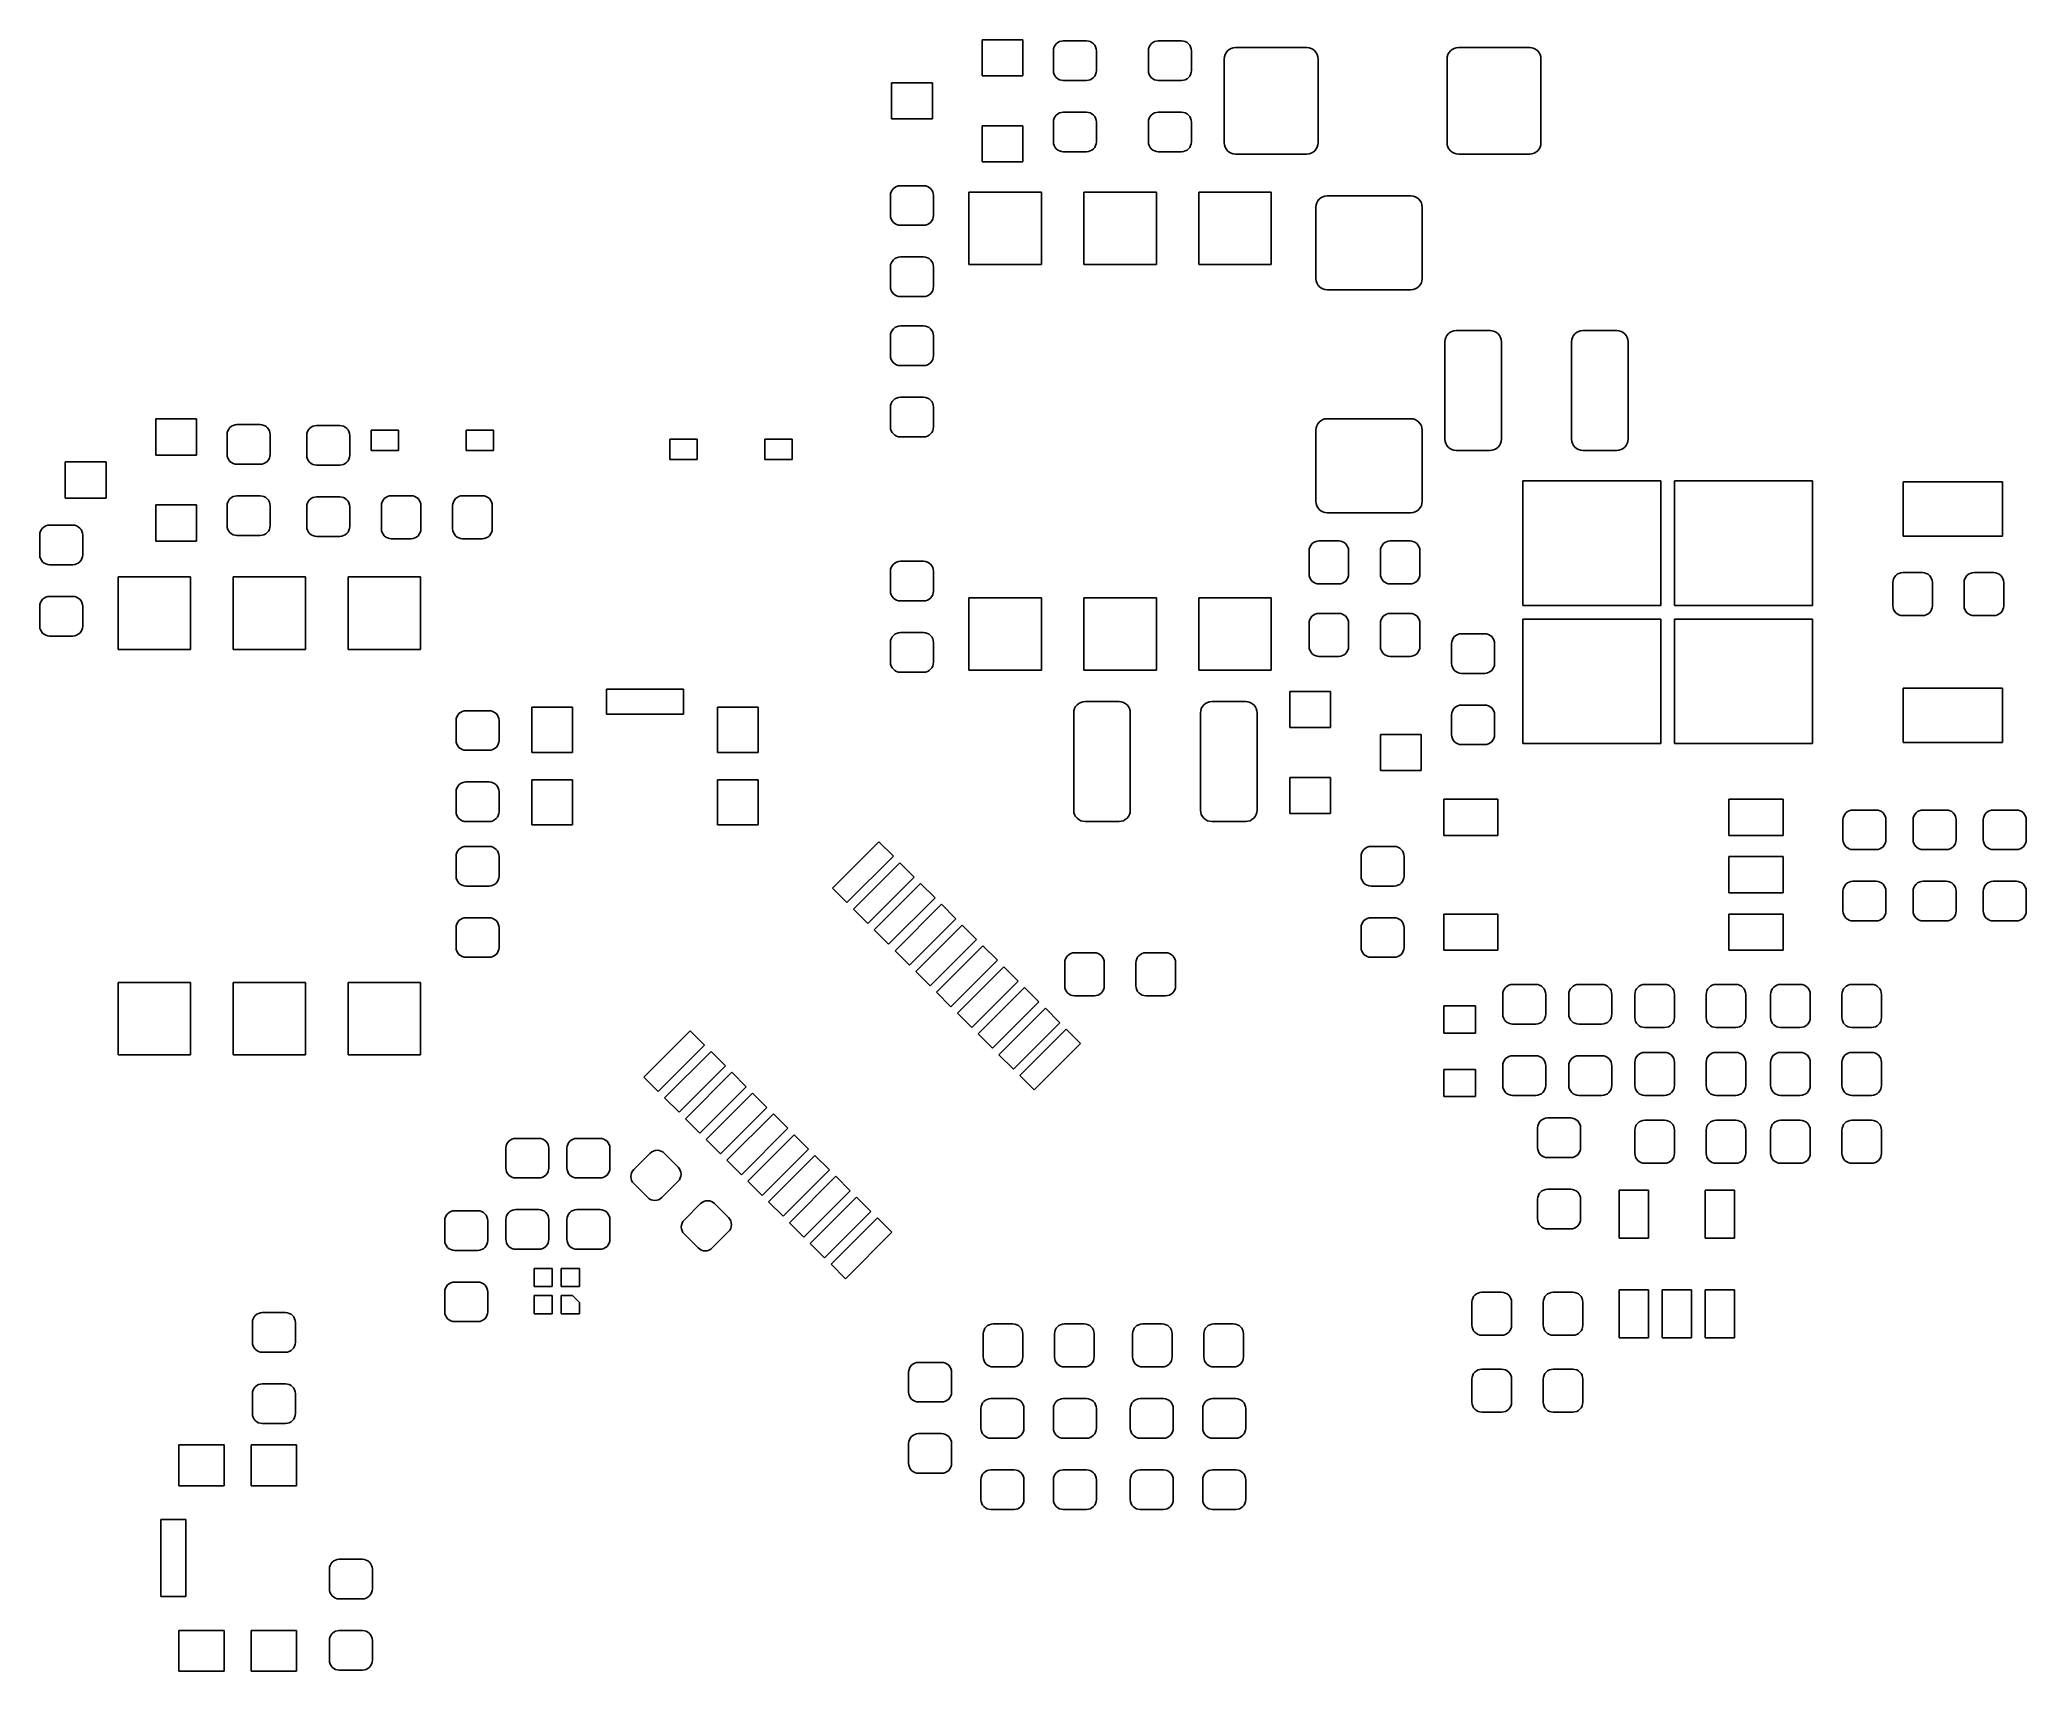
# Model space of a CAD drawing. Extents: x 150.5 to 194.4, y -132.5 to -96.5.
import ezdxf

# ---------------------------------------------------------------- set-up
doc = ezdxf.new("R2010")
doc.units = 0
doc.header["$MEASUREMENT"] = 0
doc.layers.add('BLACK', color=7, linetype='CONTINUOUS')

msp = doc.modelspace()

# ---------------------------------------------------------------- linework, layer by layer
at = {"layer": 'BLACK', "linetype": 'CONTINUOUS'}
for p, q in [((171.35, -97.25), (171.35, -96.45)), ((171.35, -96.45), (172.25, -96.45)), ((172.25, -96.45), (172.25, -97.25)), ((172.942, -96.61), (172.962, -96.5722)), ((172.962, -96.5722), (172.989, -96.5391)), ((172.989, -96.5391), (173.022, -96.5119)), ((173.022, -96.5119), (173.06, -96.4917)), ((173.06, -96.4917), (173.101, -96.4792)), ((173.101, -96.4792), (173.144, -96.475)), ((173.144, -96.475), (173.656, -96.475)), ((173.656, -96.475), (173.699, -96.4792)), ((173.699, -96.4792), (173.74, -96.4917)), ((173.74, -96.4917), (173.778, -96.5119)), ((173.778, -96.5119), (173.811, -96.5391)), ((173.811, -96.5391), (173.838, -96.5722)), ((173.838, -96.5722), (173.858, -96.61)), ((175.042, -96.61), (175.062, -96.5722)), ((175.062, -96.5722), (175.089, -96.5391)), ((175.089, -96.5391), (175.122, -96.5119)), ((175.122, -96.5119), (175.16, -96.4917)), ((175.16, -96.4917), (175.201, -96.4792)), ((175.201, -96.4792), (175.244, -96.475)), ((175.244, -96.475), (175.756, -96.475)), ((175.756, -96.475), (175.799, -96.4792)), ((175.799, -96.4792), (175.84, -96.4917)), ((175.84, -96.4917), (175.878, -96.5119)), ((175.878, -96.5119), (175.911, -96.5391)), ((175.911, -96.5391), (175.938, -96.5722)), ((175.938, -96.5722), (175.958, -96.61)), ((172.925, -96.6937), (172.929, -96.6511)), ((172.925, -97.1312), (172.925, -96.6937)), ((172.929, -96.6511), (172.942, -96.61)), ((173.858, -96.61), (173.871, -96.6511)), ((173.871, -96.6511), (173.875, -96.6937)), ((173.875, -96.6937), (173.875, -97.1312)), ((175.025, -96.6937), (175.029, -96.6511)), ((175.025, -97.1312), (175.025, -96.6937)), ((175.029, -96.6511), (175.042, -96.61)), ((175.958, -96.61), (175.971, -96.6511)), ((175.971, -96.6511), (175.975, -96.6937)), ((175.975, -96.6937), (175.975, -97.1312)), ((176.7, -96.875), (176.705, -96.8262)), ((176.7, -98.725), (176.7, -96.875)), ((176.705, -96.8262), (176.719, -96.7793)), ((176.719, -96.7793), (176.742, -96.7361)), ((176.742, -96.7361), (176.773, -96.6982)), ((176.773, -96.6982), (176.811, -96.6671)), ((176.811, -96.6671), (176.854, -96.644)), ((176.854, -96.644), (176.901, -96.6298)), ((176.901, -96.6298), (176.95, -96.625)), ((176.95, -96.625), (178.525, -96.625)), ((178.525, -96.625), (178.574, -96.6298)), ((178.574, -96.6298), (178.621, -96.644)), ((178.621, -96.644), (178.664, -96.6671)), ((178.664, -96.6671), (178.702, -96.6982)), ((178.702, -96.6982), (178.733, -96.7361)), ((178.733, -96.7361), (178.756, -96.7793)), ((178.756, -96.7793), (178.77, -96.8262)), ((178.77, -96.8262), (178.775, -96.875)), ((178.775, -96.875), (178.775, -98.725)), ((181.625, -96.875), (181.63, -96.8262)), ((181.625, -98.725), (181.625, -96.875)), ((181.63, -96.8262), (181.644, -96.7793)), ((181.644, -96.7793), (181.667, -96.7361)), ((181.667, -96.7361), (181.698, -96.6982)), ((181.698, -96.6982), (181.736, -96.6671)), ((181.736, -96.6671), (181.779, -96.644)), ((181.779, -96.644), (181.826, -96.6298)), ((181.826, -96.6298), (181.875, -96.625)), ((181.875, -96.625), (183.45, -96.625)), ((183.45, -96.625), (183.499, -96.6298)), ((183.499, -96.6298), (183.546, -96.644)), ((183.546, -96.644), (183.589, -96.6671)), ((183.589, -96.6671), (183.627, -96.6982)), ((183.627, -96.6982), (183.658, -96.7361)), ((183.658, -96.7361), (183.681, -96.7793)), ((183.681, -96.7793), (183.695, -96.8262)), ((183.695, -96.8262), (183.7, -96.875)), ((183.7, -96.875), (183.7, -98.725)), ((169.35, -98.2), (169.35, -97.4)), ((169.35, -97.4), (170.25, -97.4)), ((170.25, -97.4), (170.25, -98.2)), ((172.25, -97.25), (171.35, -97.25)), ((172.929, -97.1739), (172.925, -97.1312)), ((172.942, -97.215), (172.929, -97.1739)), ((172.962, -97.2528), (172.942, -97.215)), ((172.989, -97.2859), (172.962, -97.2528)), ((173.022, -97.3131), (172.989, -97.2859)), ((173.06, -97.3333), (173.022, -97.3131)), ((173.101, -97.3458), (173.06, -97.3333)), ((173.144, -97.35), (173.101, -97.3458)), ((173.656, -97.35), (173.144, -97.35)), ((173.699, -97.3458), (173.656, -97.35)), ((173.74, -97.3333), (173.699, -97.3458)), ((173.778, -97.3131), (173.74, -97.3333)), ((173.811, -97.2859), (173.778, -97.3131)), ((173.838, -97.2528), (173.811, -97.2859)), ((173.858, -97.215), (173.838, -97.2528)), ((173.871, -97.1739), (173.858, -97.215)), ((173.875, -97.1312), (173.871, -97.1739)), ((175.029, -97.1739), (175.025, -97.1312)), ((175.042, -97.215), (175.029, -97.1739)), ((175.062, -97.2528), (175.042, -97.215)), ((175.089, -97.2859), (175.062, -97.2528)), ((175.122, -97.3131), (175.089, -97.2859)), ((175.16, -97.3333), (175.122, -97.3131)), ((175.201, -97.3458), (175.16, -97.3333)), ((175.244, -97.35), (175.201, -97.3458)), ((175.756, -97.35), (175.244, -97.35)), ((175.799, -97.3458), (175.756, -97.35)), ((175.84, -97.3333), (175.799, -97.3458)), ((175.878, -97.3131), (175.84, -97.3333)), ((175.911, -97.2859), (175.878, -97.3131)), ((175.938, -97.2528), (175.911, -97.2859)), ((175.958, -97.215), (175.938, -97.2528)), ((175.971, -97.1739), (175.958, -97.215)), ((175.975, -97.1312), (175.971, -97.1739)), ((170.25, -98.2), (169.35, -98.2)), ((172.925, -98.2687), (172.929, -98.2261)), ((172.925, -98.7062), (172.925, -98.2687)), ((172.929, -98.2261), (172.942, -98.185)), ((172.942, -98.185), (172.962, -98.1472)), ((172.962, -98.1472), (172.989, -98.1141)), ((172.989, -98.1141), (173.022, -98.0869)), ((173.022, -98.0869), (173.06, -98.0667)), ((173.06, -98.0667), (173.101, -98.0542)), ((173.101, -98.0542), (173.144, -98.05)), ((173.144, -98.05), (173.656, -98.05)), ((173.656, -98.05), (173.699, -98.0542)), ((173.699, -98.0542), (173.74, -98.0667)), ((173.74, -98.0667), (173.778, -98.0869)), ((173.778, -98.0869), (173.811, -98.1141)), ((173.811, -98.1141), (173.838, -98.1472)), ((173.838, -98.1472), (173.858, -98.185)), ((173.858, -98.185), (173.871, -98.2261)), ((173.871, -98.2261), (173.875, -98.2687)), ((173.875, -98.2687), (173.875, -98.7062)), ((175.025, -98.2687), (175.029, -98.2261)), ((175.025, -98.7062), (175.025, -98.2687)), ((175.029, -98.2261), (175.042, -98.185)), ((175.042, -98.185), (175.062, -98.1472)), ((175.062, -98.1472), (175.089, -98.1141)), ((175.089, -98.1141), (175.122, -98.0869)), ((175.122, -98.0869), (175.16, -98.0667)), ((175.16, -98.0667), (175.201, -98.0542)), ((175.201, -98.0542), (175.244, -98.05)), ((175.244, -98.05), (175.756, -98.05)), ((175.756, -98.05), (175.799, -98.0542)), ((175.799, -98.0542), (175.84, -98.0667)), ((175.84, -98.0667), (175.878, -98.0869)), ((175.878, -98.0869), (175.911, -98.1141)), ((175.911, -98.1141), (175.938, -98.1472)), ((175.938, -98.1472), (175.958, -98.185)), ((175.958, -98.185), (175.971, -98.2261)), ((175.971, -98.2261), (175.975, -98.2687)), ((175.975, -98.2687), (175.975, -98.7062)), ((171.35, -99.15), (171.35, -98.35)), ((171.35, -98.35), (172.25, -98.35)), ((172.25, -98.35), (172.25, -99.15)), ((172.929, -98.7489), (172.925, -98.7062)), ((172.942, -98.79), (172.929, -98.7489)), ((173.871, -98.7489), (173.858, -98.79)), ((173.875, -98.7062), (173.871, -98.7489)), ((175.029, -98.7489), (175.025, -98.7062)), ((175.042, -98.79), (175.029, -98.7489)), ((175.971, -98.7489), (175.958, -98.79)), ((175.975, -98.7062), (175.971, -98.7489)), ((176.705, -98.7738), (176.7, -98.725)), ((178.775, -98.725), (178.77, -98.7738)), ((181.63, -98.7738), (181.625, -98.725)), ((183.7, -98.725), (183.695, -98.7738)), ((172.25, -99.15), (171.35, -99.15)), ((172.962, -98.8278), (172.942, -98.79)), ((172.989, -98.8609), (172.962, -98.8278)), ((173.022, -98.8881), (172.989, -98.8609)), ((173.06, -98.9083), (173.022, -98.8881)), ((173.101, -98.9208), (173.06, -98.9083)), ((173.144, -98.925), (173.101, -98.9208)), ((173.656, -98.925), (173.144, -98.925)), ((173.699, -98.9208), (173.656, -98.925)), ((173.74, -98.9083), (173.699, -98.9208)), ((173.778, -98.8881), (173.74, -98.9083)), ((173.811, -98.8609), (173.778, -98.8881)), ((173.838, -98.8278), (173.811, -98.8609)), ((173.858, -98.79), (173.838, -98.8278)), ((175.062, -98.8278), (175.042, -98.79)), ((175.089, -98.8609), (175.062, -98.8278)), ((175.122, -98.8881), (175.089, -98.8609)), ((175.16, -98.9083), (175.122, -98.8881)), ((175.201, -98.9208), (175.16, -98.9083)), ((175.244, -98.925), (175.201, -98.9208)), ((175.756, -98.925), (175.244, -98.925)), ((175.799, -98.9208), (175.756, -98.925)), ((175.84, -98.9083), (175.799, -98.9208)), ((175.878, -98.8881), (175.84, -98.9083)), ((175.911, -98.8609), (175.878, -98.8881)), ((175.938, -98.8278), (175.911, -98.8609)), ((175.958, -98.79), (175.938, -98.8278)), ((176.719, -98.8207), (176.705, -98.7738)), ((176.742, -98.8639), (176.719, -98.8207)), ((176.773, -98.9018), (176.742, -98.8639)), ((176.811, -98.9329), (176.773, -98.9018)), ((176.854, -98.956), (176.811, -98.9329)), ((176.901, -98.9702), (176.854, -98.956)), ((176.95, -98.975), (176.901, -98.9702)), ((178.525, -98.975), (176.95, -98.975)), ((178.574, -98.9702), (178.525, -98.975)), ((178.621, -98.956), (178.574, -98.9702)), ((178.664, -98.9329), (178.621, -98.956)), ((178.702, -98.9018), (178.664, -98.9329)), ((178.733, -98.8639), (178.702, -98.9018)), ((178.756, -98.8207), (178.733, -98.8639)), ((178.77, -98.7738), (178.756, -98.8207)), ((181.644, -98.8207), (181.63, -98.7738)), ((181.667, -98.8639), (181.644, -98.8207)), ((181.698, -98.9018), (181.667, -98.8639)), ((181.736, -98.9329), (181.698, -98.9018)), ((181.779, -98.956), (181.736, -98.9329)), ((181.826, -98.9702), (181.779, -98.956)), ((181.875, -98.975), (181.826, -98.9702)), ((183.45, -98.975), (181.875, -98.975)), ((183.499, -98.9702), (183.45, -98.975)), ((183.546, -98.956), (183.499, -98.9702)), ((183.589, -98.9329), (183.546, -98.956)), ((183.627, -98.9018), (183.589, -98.9329)), ((183.658, -98.8639), (183.627, -98.9018)), ((183.681, -98.8207), (183.658, -98.8639)), ((183.695, -98.7738), (183.681, -98.8207)), ((169.325, -99.8937), (169.329, -99.8511)), ((169.325, -100.331), (169.325, -99.8937)), ((169.329, -99.8511), (169.342, -99.81)), ((169.342, -99.81), (169.362, -99.7722)), ((169.362, -99.7722), (169.389, -99.7391)), ((169.389, -99.7391), (169.422, -99.7119)), ((169.422, -99.7119), (169.46, -99.6917)), ((169.46, -99.6917), (169.501, -99.6792)), ((169.501, -99.6792), (169.544, -99.675)), ((169.544, -99.675), (170.056, -99.675)), ((170.056, -99.675), (170.099, -99.6792)), ((170.099, -99.6792), (170.14, -99.6917)), ((170.14, -99.6917), (170.178, -99.7119)), ((170.178, -99.7119), (170.211, -99.7391)), ((170.211, -99.7391), (170.238, -99.7722)), ((170.238, -99.7722), (170.258, -99.81)), ((170.258, -99.81), (170.271, -99.8511)), ((170.271, -99.8511), (170.275, -99.8937)), ((170.275, -99.8937), (170.275, -100.331)), ((171.06, -101.42), (171.06, -99.82)), ((171.06, -99.82), (172.66, -99.82)), ((172.66, -99.82), (172.66, -101.42)), ((173.6, -101.42), (173.6, -99.82)), ((173.6, -99.82), (175.2, -99.82)), ((175.2, -99.82), (175.2, -101.42)), ((176.14, -101.42), (176.14, -99.82)), ((176.14, -99.82), (177.74, -99.82)), ((177.74, -99.82), (177.74, -101.42)), ((178.73, -100.101), (178.744, -100.054)), ((178.744, -100.054), (178.767, -100.011)), ((178.767, -100.011), (178.798, -99.9732)), ((178.798, -99.9732), (178.836, -99.9421)), ((178.836, -99.9421), (178.879, -99.919)), ((178.879, -99.919), (178.926, -99.9048)), ((178.926, -99.9048), (178.975, -99.9)), ((178.975, -99.9), (180.825, -99.9)), ((180.825, -99.9), (180.874, -99.9048)), ((180.874, -99.9048), (180.921, -99.919)), ((180.921, -99.919), (180.964, -99.9421)), ((180.964, -99.9421), (181.002, -99.9732)), ((181.002, -99.9732), (181.033, -100.011)), ((181.033, -100.011), (181.056, -100.054)), ((181.056, -100.054), (181.07, -100.101)), ((169.329, -100.374), (169.325, -100.331)), ((169.342, -100.415), (169.329, -100.374)), ((169.362, -100.453), (169.342, -100.415)), ((169.389, -100.486), (169.362, -100.453)), ((169.422, -100.513), (169.389, -100.486)), ((169.46, -100.533), (169.422, -100.513)), ((170.178, -100.513), (170.14, -100.533)), ((170.211, -100.486), (170.178, -100.513)), ((170.238, -100.453), (170.211, -100.486)), ((170.258, -100.415), (170.238, -100.453)), ((170.271, -100.374), (170.258, -100.415)), ((170.275, -100.331), (170.271, -100.374)), ((178.725, -100.15), (178.73, -100.101)), ((178.725, -101.725), (178.725, -100.15)), ((181.07, -100.101), (181.075, -100.15)), ((181.075, -100.15), (181.075, -101.725)), ((169.501, -100.546), (169.46, -100.533)), ((169.544, -100.55), (169.501, -100.546)), ((170.056, -100.55), (169.544, -100.55)), ((170.099, -100.546), (170.056, -100.55)), ((170.14, -100.533), (170.099, -100.546)), ((169.329, -101.426), (169.342, -101.385)), ((169.342, -101.385), (169.362, -101.347)), ((169.362, -101.347), (169.389, -101.314)), ((169.389, -101.314), (169.422, -101.287)), ((169.422, -101.287), (169.46, -101.267)), ((169.46, -101.267), (169.501, -101.254)), ((169.501, -101.254), (169.544, -101.25)), ((169.544, -101.25), (170.056, -101.25)), ((170.056, -101.25), (170.099, -101.254)), ((170.099, -101.254), (170.14, -101.267)), ((170.14, -101.267), (170.178, -101.287)), ((170.178, -101.287), (170.211, -101.314)), ((170.211, -101.314), (170.238, -101.347)), ((170.238, -101.347), (170.258, -101.385)), ((170.258, -101.385), (170.271, -101.426)), ((169.325, -101.469), (169.329, -101.426)), ((169.325, -101.906), (169.325, -101.469)), ((170.271, -101.426), (170.275, -101.469)), ((170.275, -101.469), (170.275, -101.906)), ((172.66, -101.42), (171.06, -101.42)), ((175.2, -101.42), (173.6, -101.42)), ((177.74, -101.42), (176.14, -101.42)), ((178.73, -101.774), (178.725, -101.725)), ((178.744, -101.821), (178.73, -101.774)), ((178.767, -101.864), (178.744, -101.821)), ((181.056, -101.821), (181.033, -101.864)), ((181.07, -101.774), (181.056, -101.821)), ((181.075, -101.725), (181.07, -101.774)), ((169.329, -101.949), (169.325, -101.906)), ((169.342, -101.99), (169.329, -101.949)), ((169.362, -102.028), (169.342, -101.99)), ((169.389, -102.061), (169.362, -102.028)), ((169.422, -102.088), (169.389, -102.061)), ((169.46, -102.108), (169.422, -102.088)), ((169.501, -102.121), (169.46, -102.108)), ((169.544, -102.125), (169.501, -102.121)), ((170.056, -102.125), (169.544, -102.125)), ((170.099, -102.121), (170.056, -102.125)), ((170.14, -102.108), (170.099, -102.121)), ((170.178, -102.088), (170.14, -102.108)), ((170.211, -102.061), (170.178, -102.088)), ((170.238, -102.028), (170.211, -102.061)), ((170.258, -101.99), (170.238, -102.028)), ((170.271, -101.949), (170.258, -101.99)), ((170.275, -101.906), (170.271, -101.949)), ((178.798, -101.902), (178.767, -101.864)), ((178.836, -101.933), (178.798, -101.902)), ((178.879, -101.956), (178.836, -101.933)), ((178.926, -101.97), (178.879, -101.956)), ((178.975, -101.975), (178.926, -101.97)), ((180.825, -101.975), (178.975, -101.975)), ((180.874, -101.97), (180.825, -101.975)), ((180.921, -101.956), (180.874, -101.97)), ((180.964, -101.933), (180.921, -101.956)), ((181.002, -101.902), (180.964, -101.933)), ((181.033, -101.864), (181.002, -101.902)), ((169.325, -102.994), (169.329, -102.951)), ((169.325, -103.431), (169.325, -102.994)), ((169.329, -102.951), (169.342, -102.91)), ((169.342, -102.91), (169.362, -102.872)), ((169.362, -102.872), (169.389, -102.839)), ((169.389, -102.839), (169.422, -102.812)), ((169.422, -102.812), (169.46, -102.792)), ((169.46, -102.792), (169.501, -102.779)), ((169.501, -102.779), (169.544, -102.775)), ((169.544, -102.775), (170.056, -102.775)), ((170.056, -102.775), (170.099, -102.779)), ((170.099, -102.779), (170.14, -102.792)), ((170.14, -102.792), (170.178, -102.812)), ((170.178, -102.812), (170.211, -102.839)), ((170.211, -102.839), (170.238, -102.872)), ((170.238, -102.872), (170.258, -102.91)), ((170.258, -102.91), (170.271, -102.951)), ((170.271, -102.951), (170.275, -102.994)), ((170.275, -102.994), (170.275, -103.431)), ((181.575, -103.125), (181.58, -103.076)), ((181.575, -105.275), (181.575, -103.125)), ((181.58, -103.076), (181.594, -103.029)), ((181.594, -103.029), (181.617, -102.986)), ((181.617, -102.986), (181.648, -102.948)), ((181.648, -102.948), (181.686, -102.917)), ((181.686, -102.917), (181.729, -102.894)), ((181.729, -102.894), (181.776, -102.88)), ((181.776, -102.88), (181.825, -102.875)), ((181.825, -102.875), (182.575, -102.875)), ((182.575, -102.875), (182.624, -102.88)), ((182.624, -102.88), (182.671, -102.894)), ((182.671, -102.894), (182.714, -102.917)), ((182.714, -102.917), (182.752, -102.948)), ((182.752, -102.948), (182.783, -102.986)), ((182.783, -102.986), (182.806, -103.029)), ((182.806, -103.029), (182.82, -103.076)), ((182.82, -103.076), (182.825, -103.125)), ((182.825, -103.125), (182.825, -105.275)), ((184.375, -103.125), (184.38, -103.076)), ((184.375, -105.275), (184.375, -103.125)), ((184.38, -103.076), (184.394, -103.029)), ((184.394, -103.029), (184.417, -102.986)), ((184.417, -102.986), (184.448, -102.948)), ((184.448, -102.948), (184.486, -102.917)), ((184.486, -102.917), (184.529, -102.894)), ((184.529, -102.894), (184.576, -102.88)), ((184.576, -102.88), (184.625, -102.875)), ((184.625, -102.875), (185.375, -102.875)), ((185.375, -102.875), (185.424, -102.88)), ((185.424, -102.88), (185.471, -102.894)), ((185.471, -102.894), (185.514, -102.917)), ((185.514, -102.917), (185.552, -102.948)), ((185.552, -102.948), (185.583, -102.986)), ((185.583, -102.986), (185.606, -103.029)), ((185.606, -103.029), (185.62, -103.076)), ((185.62, -103.076), (185.625, -103.125)), ((185.625, -103.125), (185.625, -105.275)), ((169.329, -103.474), (169.325, -103.431)), ((169.342, -103.515), (169.329, -103.474)), ((169.362, -103.553), (169.342, -103.515)), ((169.389, -103.586), (169.362, -103.553)), ((169.422, -103.613), (169.389, -103.586)), ((170.211, -103.586), (170.178, -103.613)), ((170.238, -103.553), (170.211, -103.586)), ((170.258, -103.515), (170.238, -103.553)), ((170.271, -103.474), (170.258, -103.515)), ((170.275, -103.431), (170.271, -103.474)), ((169.46, -103.633), (169.422, -103.613)), ((169.501, -103.646), (169.46, -103.633)), ((169.544, -103.65), (169.501, -103.646)), ((170.056, -103.65), (169.544, -103.65)), ((170.099, -103.646), (170.056, -103.65)), ((170.14, -103.633), (170.099, -103.646)), ((170.178, -103.613), (170.14, -103.633)), ((169.342, -104.485), (169.362, -104.447)), ((169.362, -104.447), (169.389, -104.414)), ((169.389, -104.414), (169.422, -104.387)), ((169.422, -104.387), (169.46, -104.367)), ((169.46, -104.367), (169.501, -104.354)), ((169.501, -104.354), (169.544, -104.35)), ((169.544, -104.35), (170.056, -104.35)), ((170.056, -104.35), (170.099, -104.354)), ((170.099, -104.354), (170.14, -104.367)), ((170.14, -104.367), (170.178, -104.387)), ((170.178, -104.387), (170.211, -104.414)), ((170.211, -104.414), (170.238, -104.447)), ((170.238, -104.447), (170.258, -104.485)), ((153.09, -105.63), (153.09, -104.83)), ((153.09, -104.83), (153.99, -104.83)), ((153.99, -104.83), (153.99, -105.63)), ((169.325, -104.569), (169.329, -104.526)), ((169.325, -105.006), (169.325, -104.569)), ((169.329, -104.526), (169.342, -104.485)), ((170.258, -104.485), (170.271, -104.526)), ((170.271, -104.526), (170.275, -104.569)), ((170.275, -104.569), (170.275, -105.006)), ((178.767, -104.936), (178.798, -104.898)), ((178.798, -104.898), (178.836, -104.867)), ((178.836, -104.867), (178.879, -104.844)), ((178.879, -104.844), (178.926, -104.83)), ((178.926, -104.83), (178.975, -104.825)), ((178.975, -104.825), (180.825, -104.825)), ((180.825, -104.825), (180.874, -104.83)), ((180.874, -104.83), (180.921, -104.844)), ((180.921, -104.844), (180.964, -104.867)), ((180.964, -104.867), (181.002, -104.898)), ((181.002, -104.898), (181.033, -104.936)), ((154.665, -105.173), (154.669, -105.131)), ((154.665, -105.611), (154.665, -105.173)), ((154.669, -105.131), (154.682, -105.09)), ((154.682, -105.09), (154.702, -105.052)), ((154.702, -105.052), (154.729, -105.019)), ((154.729, -105.019), (154.762, -104.992)), ((154.762, -104.992), (154.8, -104.971)), ((154.8, -104.971), (154.841, -104.959)), ((154.841, -104.959), (154.884, -104.955)), ((154.884, -104.955), (155.396, -104.955)), ((155.396, -104.955), (155.439, -104.959)), ((155.439, -104.959), (155.48, -104.971)), ((155.48, -104.971), (155.518, -104.992)), ((155.518, -104.992), (155.551, -105.019)), ((155.551, -105.019), (155.578, -105.052)), ((155.578, -105.052), (155.599, -105.09)), ((155.599, -105.09), (155.611, -105.131)), ((155.611, -105.131), (155.615, -105.173)), ((155.615, -105.173), (155.615, -105.611)), ((156.425, -105.194), (156.429, -105.151)), ((156.425, -105.631), (156.425, -105.194)), ((156.429, -105.151), (156.442, -105.11)), ((156.442, -105.11), (156.462, -105.072)), ((156.462, -105.072), (156.489, -105.039)), ((156.489, -105.039), (156.522, -105.012)), ((156.522, -105.012), (156.56, -104.992)), ((156.56, -104.992), (156.601, -104.979)), ((156.601, -104.979), (156.644, -104.975)), ((156.644, -104.975), (157.156, -104.975)), ((157.156, -104.975), (157.199, -104.979)), ((157.199, -104.979), (157.24, -104.992)), ((157.24, -104.992), (157.278, -105.012)), ((157.278, -105.012), (157.311, -105.039)), ((157.311, -105.039), (157.338, -105.072)), ((157.338, -105.072), (157.358, -105.11)), ((157.358, -105.11), (157.371, -105.151)), ((157.371, -105.151), (157.375, -105.194)), ((157.375, -105.194), (157.375, -105.631)), ((157.85, -105.525), (157.85, -105.075)), ((157.85, -105.075), (158.45, -105.075)), ((158.45, -105.075), (158.45, -105.525)), ((159.95, -105.525), (159.95, -105.075)), ((159.95, -105.075), (160.55, -105.075)), ((160.55, -105.075), (160.55, -105.525)), ((164.45, -105.725), (164.45, -105.275)), ((164.45, -105.275), (165.05, -105.275)), ((165.05, -105.275), (165.05, -105.725)), ((166.55, -105.725), (166.55, -105.275)), ((166.55, -105.275), (167.15, -105.275)), ((167.15, -105.275), (167.15, -105.725)), ((169.329, -105.049), (169.325, -105.006)), ((169.342, -105.09), (169.329, -105.049)), ((169.362, -105.128), (169.342, -105.09)), ((169.389, -105.161), (169.362, -105.128)), ((169.422, -105.188), (169.389, -105.161)), ((169.46, -105.208), (169.422, -105.188)), ((169.501, -105.221), (169.46, -105.208)), ((169.544, -105.225), (169.501, -105.221)), ((170.056, -105.225), (169.544, -105.225)), ((170.099, -105.221), (170.056, -105.225)), ((170.14, -105.208), (170.099, -105.221)), ((170.178, -105.188), (170.14, -105.208)), ((170.211, -105.161), (170.178, -105.188)), ((170.238, -105.128), (170.211, -105.161)), ((170.258, -105.09), (170.238, -105.128)), ((170.271, -105.049), (170.258, -105.09)), ((170.275, -105.006), (170.271, -105.049)), ((178.725, -105.075), (178.73, -105.026)), ((178.725, -106.65), (178.725, -105.075)), ((178.73, -105.026), (178.744, -104.979)), ((178.744, -104.979), (178.767, -104.936)), ((181.033, -104.936), (181.056, -104.979)), ((181.056, -104.979), (181.07, -105.026)), ((181.07, -105.026), (181.075, -105.075)), ((181.075, -105.075), (181.075, -106.65)), ((181.58, -105.324), (181.575, -105.275)), ((181.594, -105.371), (181.58, -105.324)), ((182.82, -105.324), (182.806, -105.371)), ((182.825, -105.275), (182.82, -105.324)), ((184.38, -105.324), (184.375, -105.275)), ((184.394, -105.371), (184.38, -105.324)), ((185.62, -105.324), (185.606, -105.371)), ((185.625, -105.275), (185.62, -105.324)), ((151.09, -106.58), (151.09, -105.78)), ((151.09, -105.78), (151.99, -105.78)), ((151.99, -105.78), (151.99, -106.58)), ((153.99, -105.63), (153.09, -105.63)), ((154.669, -105.654), (154.665, -105.611)), ((154.682, -105.695), (154.669, -105.654)), ((154.702, -105.732), (154.682, -105.695)), ((154.729, -105.766), (154.702, -105.732)), ((154.762, -105.793), (154.729, -105.766)), ((154.8, -105.813), (154.762, -105.793)), ((155.518, -105.793), (155.48, -105.813)), ((155.551, -105.766), (155.518, -105.793)), ((155.578, -105.732), (155.551, -105.766)), ((155.599, -105.695), (155.578, -105.732)), ((155.611, -105.654), (155.599, -105.695)), ((155.615, -105.611), (155.611, -105.654)), ((156.429, -105.674), (156.425, -105.631)), ((156.442, -105.715), (156.429, -105.674)), ((156.462, -105.753), (156.442, -105.715)), ((156.489, -105.786), (156.462, -105.753)), ((156.522, -105.813), (156.489, -105.786)), ((157.311, -105.786), (157.278, -105.813)), ((157.338, -105.753), (157.311, -105.786)), ((157.358, -105.715), (157.338, -105.753)), ((157.371, -105.674), (157.358, -105.715)), ((157.375, -105.631), (157.371, -105.674)), ((158.45, -105.525), (157.85, -105.525)), ((160.55, -105.525), (159.95, -105.525)), ((165.05, -105.725), (164.45, -105.725)), ((167.15, -105.725), (166.55, -105.725)), ((181.617, -105.414), (181.594, -105.371)), ((181.648, -105.452), (181.617, -105.414)), ((181.686, -105.483), (181.648, -105.452)), ((181.729, -105.506), (181.686, -105.483)), ((181.776, -105.52), (181.729, -105.506)), ((181.825, -105.525), (181.776, -105.52)), ((182.575, -105.525), (181.825, -105.525)), ((182.624, -105.52), (182.575, -105.525)), ((182.671, -105.506), (182.624, -105.52)), ((182.714, -105.483), (182.671, -105.506)), ((182.752, -105.452), (182.714, -105.483)), ((182.783, -105.414), (182.752, -105.452)), ((182.806, -105.371), (182.783, -105.414)), ((184.417, -105.414), (184.394, -105.371)), ((184.448, -105.452), (184.417, -105.414)), ((184.486, -105.483), (184.448, -105.452)), ((184.529, -105.506), (184.486, -105.483)), ((184.576, -105.52), (184.529, -105.506)), ((184.625, -105.525), (184.576, -105.52)), ((185.375, -105.525), (184.625, -105.525)), ((185.424, -105.52), (185.375, -105.525)), ((185.471, -105.506), (185.424, -105.52)), ((185.514, -105.483), (185.471, -105.506)), ((185.552, -105.452), (185.514, -105.483)), ((185.583, -105.414), (185.552, -105.452)), ((185.606, -105.371), (185.583, -105.414)), ((154.841, -105.825), (154.8, -105.813)), ((154.884, -105.83), (154.841, -105.825)), ((155.396, -105.83), (154.884, -105.83)), ((155.439, -105.825), (155.396, -105.83)), ((155.48, -105.813), (155.439, -105.825)), ((156.56, -105.833), (156.522, -105.813)), ((156.601, -105.846), (156.56, -105.833)), ((156.644, -105.85), (156.601, -105.846)), ((157.156, -105.85), (156.644, -105.85)), ((157.199, -105.846), (157.156, -105.85)), ((157.24, -105.833), (157.199, -105.846)), ((157.278, -105.813), (157.24, -105.833)), ((183.3, -108.95), (183.3, -106.2)), ((183.3, -106.2), (186.35, -106.2)), ((186.35, -106.2), (186.35, -108.95)), ((186.65, -108.95), (186.65, -106.2)), ((186.65, -106.2), (189.7, -106.2)), ((189.7, -106.2), (189.7, -108.95)), ((191.7, -107.42), (191.7, -106.22)), ((191.7, -106.22), (193.9, -106.22)), ((193.9, -106.22), (193.9, -107.42)), ((151.99, -106.58), (151.09, -106.58)), ((154.669, -106.706), (154.682, -106.665)), ((154.682, -106.665), (154.702, -106.627)), ((154.702, -106.627), (154.729, -106.594)), ((154.729, -106.594), (154.762, -106.567)), ((154.762, -106.567), (154.8, -106.546)), ((154.8, -106.546), (154.841, -106.534)), ((154.841, -106.534), (154.884, -106.53)), ((154.884, -106.53), (155.396, -106.53)), ((155.396, -106.53), (155.439, -106.534)), ((155.439, -106.534), (155.48, -106.546)), ((155.48, -106.546), (155.518, -106.567)), ((155.518, -106.567), (155.551, -106.594)), ((155.551, -106.594), (155.578, -106.627)), ((155.578, -106.627), (155.599, -106.665)), ((155.599, -106.665), (155.611, -106.706)), ((156.442, -106.685), (156.462, -106.647)), ((156.462, -106.647), (156.489, -106.614)), ((156.489, -106.614), (156.522, -106.587)), ((156.522, -106.587), (156.56, -106.567)), ((156.56, -106.567), (156.601, -106.554)), ((156.601, -106.554), (156.644, -106.55)), ((156.644, -106.55), (157.156, -106.55)), ((157.156, -106.55), (157.199, -106.554)), ((157.199, -106.554), (157.24, -106.567)), ((157.24, -106.567), (157.278, -106.587)), ((157.278, -106.587), (157.311, -106.614)), ((157.311, -106.614), (157.338, -106.647)), ((157.338, -106.647), (157.358, -106.685)), ((158.079, -106.701), (158.092, -106.66)), ((158.092, -106.66), (158.112, -106.622)), ((158.112, -106.622), (158.139, -106.589)), ((158.139, -106.589), (158.172, -106.562)), ((158.172, -106.562), (158.21, -106.542)), ((158.21, -106.542), (158.251, -106.529)), ((158.251, -106.529), (158.294, -106.525)), ((158.294, -106.525), (158.731, -106.525)), ((158.731, -106.525), (158.774, -106.529)), ((158.774, -106.529), (158.815, -106.542)), ((158.815, -106.542), (158.853, -106.562)), ((158.853, -106.562), (158.886, -106.589)), ((158.886, -106.589), (158.913, -106.622)), ((158.913, -106.622), (158.933, -106.66)), ((158.933, -106.66), (158.946, -106.701)), ((159.654, -106.701), (159.667, -106.66)), ((159.667, -106.66), (159.687, -106.622)), ((159.687, -106.622), (159.714, -106.589)), ((159.714, -106.589), (159.747, -106.562)), ((159.747, -106.562), (159.785, -106.542)), ((159.785, -106.542), (159.826, -106.529)), ((159.826, -106.529), (159.869, -106.525)), ((159.869, -106.525), (160.306, -106.525)), ((160.306, -106.525), (160.349, -106.529)), ((160.349, -106.529), (160.39, -106.542)), ((160.39, -106.542), (160.428, -106.562)), ((160.428, -106.562), (160.461, -106.589)), ((160.461, -106.589), (160.488, -106.622)), ((160.488, -106.622), (160.508, -106.66)), ((160.508, -106.66), (160.521, -106.701)), ((178.73, -106.699), (178.725, -106.65)), ((181.075, -106.65), (181.07, -106.699)), ((153.09, -107.53), (153.09, -106.73)), ((153.09, -106.73), (153.99, -106.73)), ((153.99, -106.73), (153.99, -107.53)), ((154.665, -106.748), (154.669, -106.706)), ((154.665, -107.186), (154.665, -106.748)), ((155.611, -106.706), (155.615, -106.748)), ((155.615, -106.748), (155.615, -107.186)), ((156.425, -106.769), (156.429, -106.726)), ((156.425, -107.206), (156.425, -106.769)), ((156.429, -106.726), (156.442, -106.685)), ((157.358, -106.685), (157.371, -106.726)), ((157.371, -106.726), (157.375, -106.769)), ((157.375, -106.769), (157.375, -107.206)), ((158.075, -106.744), (158.079, -106.701)), ((158.075, -107.256), (158.075, -106.744)), ((158.946, -106.701), (158.95, -106.744)), ((158.95, -106.744), (158.95, -107.256)), ((159.65, -106.744), (159.654, -106.701)), ((159.65, -107.256), (159.65, -106.744)), ((160.521, -106.701), (160.525, -106.744)), ((160.525, -106.744), (160.525, -107.256)), ((178.744, -106.746), (178.73, -106.699)), ((178.767, -106.789), (178.744, -106.746)), ((178.798, -106.827), (178.767, -106.789)), ((178.836, -106.858), (178.798, -106.827)), ((178.879, -106.881), (178.836, -106.858)), ((178.926, -106.895), (178.879, -106.881)), ((178.975, -106.9), (178.926, -106.895)), ((180.825, -106.9), (178.975, -106.9)), ((180.874, -106.895), (180.825, -106.9)), ((180.921, -106.881), (180.874, -106.895)), ((180.964, -106.858), (180.921, -106.881)), ((181.002, -106.827), (180.964, -106.858)), ((181.033, -106.789), (181.002, -106.827)), ((181.056, -106.746), (181.033, -106.789)), ((181.07, -106.699), (181.056, -106.746)), ((150.525, -107.394), (150.529, -107.351)), ((150.525, -107.831), (150.525, -107.394)), ((150.529, -107.351), (150.542, -107.31)), ((150.542, -107.31), (150.562, -107.272)), ((150.562, -107.272), (150.589, -107.239)), ((150.589, -107.239), (150.622, -107.212)), ((150.622, -107.212), (150.66, -107.192)), ((150.66, -107.192), (150.701, -107.179)), ((150.701, -107.179), (150.744, -107.175)), ((150.744, -107.175), (151.256, -107.175)), ((151.256, -107.175), (151.299, -107.179)), ((151.299, -107.179), (151.34, -107.192)), ((151.34, -107.192), (151.378, -107.212)), ((151.378, -107.212), (151.411, -107.239)), ((151.411, -107.239), (151.438, -107.272)), ((151.438, -107.272), (151.458, -107.31)), ((151.458, -107.31), (151.471, -107.351)), ((151.471, -107.351), (151.475, -107.394)), ((151.475, -107.394), (151.475, -107.831)), ((153.99, -107.53), (153.09, -107.53)), ((154.669, -107.229), (154.665, -107.186)), ((154.682, -107.27), (154.669, -107.229)), ((154.702, -107.307), (154.682, -107.27)), ((154.729, -107.341), (154.702, -107.307)), ((154.762, -107.368), (154.729, -107.341)), ((154.8, -107.388), (154.762, -107.368)), ((154.841, -107.4), (154.8, -107.388)), ((154.884, -107.405), (154.841, -107.4)), ((155.396, -107.405), (154.884, -107.405)), ((155.439, -107.4), (155.396, -107.405)), ((155.48, -107.388), (155.439, -107.4)), ((155.518, -107.368), (155.48, -107.388)), ((155.551, -107.341), (155.518, -107.368)), ((155.578, -107.307), (155.551, -107.341)), ((155.599, -107.27), (155.578, -107.307)), ((155.611, -107.229), (155.599, -107.27)), ((155.615, -107.186), (155.611, -107.229)), ((156.429, -107.249), (156.425, -107.206)), ((156.442, -107.29), (156.429, -107.249)), ((156.462, -107.328), (156.442, -107.29)), ((156.489, -107.361), (156.462, -107.328)), ((156.522, -107.388), (156.489, -107.361)), ((156.56, -107.408), (156.522, -107.388)), ((156.601, -107.421), (156.56, -107.408)), ((156.644, -107.425), (156.601, -107.421)), ((157.156, -107.425), (156.644, -107.425)), ((157.199, -107.421), (157.156, -107.425)), ((157.24, -107.408), (157.199, -107.421)), ((157.278, -107.388), (157.24, -107.408)), ((157.311, -107.361), (157.278, -107.388)), ((157.338, -107.328), (157.311, -107.361)), ((157.358, -107.29), (157.338, -107.328)), ((157.371, -107.249), (157.358, -107.29)), ((157.375, -107.206), (157.371, -107.249)), ((158.079, -107.299), (158.075, -107.256)), ((158.092, -107.34), (158.079, -107.299)), ((158.112, -107.378), (158.092, -107.34)), ((158.139, -107.411), (158.112, -107.378)), ((158.172, -107.438), (158.139, -107.411)), ((158.21, -107.458), (158.172, -107.438)), ((158.251, -107.471), (158.21, -107.458)), ((158.294, -107.475), (158.251, -107.471)), ((158.731, -107.475), (158.294, -107.475)), ((158.774, -107.471), (158.731, -107.475)), ((158.815, -107.458), (158.774, -107.471)), ((158.853, -107.438), (158.815, -107.458)), ((158.886, -107.411), (158.853, -107.438)), ((158.913, -107.378), (158.886, -107.411)), ((158.933, -107.34), (158.913, -107.378)), ((158.946, -107.299), (158.933, -107.34)), ((158.95, -107.256), (158.946, -107.299)), ((159.654, -107.299), (159.65, -107.256)), ((159.667, -107.34), (159.654, -107.299)), ((159.687, -107.378), (159.667, -107.34)), ((159.714, -107.411), (159.687, -107.378)), ((159.747, -107.438), (159.714, -107.411)), ((159.785, -107.458), (159.747, -107.438)), ((159.826, -107.471), (159.785, -107.458)), ((159.869, -107.475), (159.826, -107.471)), ((160.306, -107.475), (159.869, -107.475)), ((160.349, -107.471), (160.306, -107.475)), ((160.39, -107.458), (160.349, -107.471)), ((160.428, -107.438), (160.39, -107.458)), ((160.461, -107.411), (160.428, -107.438)), ((160.488, -107.378), (160.461, -107.411)), ((160.508, -107.34), (160.488, -107.378)), ((160.521, -107.299), (160.508, -107.34)), ((160.525, -107.256), (160.521, -107.299)), ((178.672, -107.562), (178.71, -107.542)), ((178.71, -107.542), (178.751, -107.529)), ((178.751, -107.529), (178.794, -107.525)), ((178.794, -107.525), (179.231, -107.525)), ((179.231, -107.525), (179.274, -107.529)), ((179.274, -107.529), (179.315, -107.542)), ((179.315, -107.542), (179.353, -107.562)), ((180.247, -107.562), (180.285, -107.542)), ((180.285, -107.542), (180.326, -107.529)), ((180.326, -107.529), (180.369, -107.525)), ((180.369, -107.525), (180.806, -107.525)), ((180.806, -107.525), (180.849, -107.529)), ((180.849, -107.529), (180.89, -107.542)), ((180.89, -107.542), (180.928, -107.562)), ((193.9, -107.42), (191.7, -107.42)), ((150.529, -107.874), (150.525, -107.831)), ((150.542, -107.915), (150.529, -107.874)), ((150.562, -107.953), (150.542, -107.915)), ((150.589, -107.986), (150.562, -107.953)), ((150.622, -108.013), (150.589, -107.986)), ((151.411, -107.986), (151.378, -108.013)), ((151.438, -107.953), (151.411, -107.986)), ((151.458, -107.915), (151.438, -107.953)), ((151.471, -107.874), (151.458, -107.915)), ((151.475, -107.831), (151.471, -107.874)), ((169.46, -107.992), (169.501, -107.979)), ((169.501, -107.979), (169.544, -107.975)), ((169.544, -107.975), (170.056, -107.975)), ((170.056, -107.975), (170.099, -107.979)), ((170.099, -107.979), (170.14, -107.992)), ((178.575, -107.744), (178.579, -107.701)), ((178.575, -108.256), (178.575, -107.744)), ((178.579, -107.701), (178.592, -107.66)), ((178.592, -107.66), (178.612, -107.622)), ((178.612, -107.622), (178.639, -107.589)), ((178.639, -107.589), (178.672, -107.562)), ((179.353, -107.562), (179.386, -107.589)), ((179.386, -107.589), (179.413, -107.622)), ((179.413, -107.622), (179.433, -107.66)), ((179.433, -107.66), (179.446, -107.701)), ((179.446, -107.701), (179.45, -107.744)), ((179.45, -107.744), (179.45, -108.256)), ((180.15, -107.744), (180.154, -107.701)), ((180.15, -108.256), (180.15, -107.744)), ((180.154, -107.701), (180.167, -107.66)), ((180.167, -107.66), (180.187, -107.622)), ((180.187, -107.622), (180.214, -107.589)), ((180.214, -107.589), (180.247, -107.562)), ((180.928, -107.562), (180.961, -107.589)), ((180.961, -107.589), (180.988, -107.622)), ((180.988, -107.622), (181.008, -107.66)), ((181.008, -107.66), (181.021, -107.701)), ((181.021, -107.701), (181.025, -107.744)), ((181.025, -107.744), (181.025, -108.256)), ((150.66, -108.033), (150.622, -108.013)), ((150.701, -108.046), (150.66, -108.033)), ((150.744, -108.05), (150.701, -108.046)), ((151.256, -108.05), (150.744, -108.05)), ((151.299, -108.046), (151.256, -108.05)), ((151.34, -108.033), (151.299, -108.046)), ((151.378, -108.013), (151.34, -108.033)), ((152.26, -109.92), (152.26, -108.32)), ((152.26, -108.32), (153.86, -108.32)), ((153.86, -108.32), (153.86, -109.92)), ((154.8, -109.92), (154.8, -108.32)), ((154.8, -108.32), (156.4, -108.32)), ((156.4, -108.32), (156.4, -109.92)), ((157.34, -109.92), (157.34, -108.32)), ((157.34, -108.32), (158.94, -108.32)), ((158.94, -108.32), (158.94, -109.92)), ((169.325, -108.194), (169.329, -108.151)), ((169.325, -108.631), (169.325, -108.194)), ((169.329, -108.151), (169.342, -108.11)), ((169.342, -108.11), (169.362, -108.072)), ((169.362, -108.072), (169.389, -108.039)), ((169.389, -108.039), (169.422, -108.012)), ((169.422, -108.012), (169.46, -107.992)), ((170.14, -107.992), (170.178, -108.012)), ((170.178, -108.012), (170.211, -108.039)), ((170.211, -108.039), (170.238, -108.072)), ((170.238, -108.072), (170.258, -108.11)), ((170.258, -108.11), (170.271, -108.151)), ((170.271, -108.151), (170.275, -108.194)), ((170.275, -108.194), (170.275, -108.631)), ((178.579, -108.299), (178.575, -108.256)), ((178.592, -108.34), (178.579, -108.299)), ((178.612, -108.378), (178.592, -108.34)), ((178.639, -108.411), (178.612, -108.378)), ((178.672, -108.438), (178.639, -108.411)), ((179.386, -108.411), (179.353, -108.438)), ((179.413, -108.378), (179.386, -108.411)), ((179.433, -108.34), (179.413, -108.378)), ((179.446, -108.299), (179.433, -108.34)), ((179.45, -108.256), (179.446, -108.299)), ((180.154, -108.299), (180.15, -108.256)), ((180.167, -108.34), (180.154, -108.299)), ((180.187, -108.378), (180.167, -108.34)), ((180.214, -108.411), (180.187, -108.378)), ((180.247, -108.438), (180.214, -108.411)), ((180.961, -108.411), (180.928, -108.438)), ((180.988, -108.378), (180.961, -108.411)), ((181.008, -108.34), (180.988, -108.378)), ((181.021, -108.299), (181.008, -108.34)), ((181.025, -108.256), (181.021, -108.299)), ((191.475, -108.444), (191.479, -108.401)), ((191.479, -108.401), (191.492, -108.36)), ((191.492, -108.36), (191.512, -108.322)), ((191.512, -108.322), (191.539, -108.289)), ((191.539, -108.289), (191.572, -108.262)), ((191.572, -108.262), (191.61, -108.242)), ((191.61, -108.242), (191.651, -108.229)), ((191.651, -108.229), (191.694, -108.225)), ((191.694, -108.225), (192.131, -108.225)), ((192.131, -108.225), (192.174, -108.229)), ((192.174, -108.229), (192.215, -108.242)), ((192.215, -108.242), (192.253, -108.262)), ((192.253, -108.262), (192.286, -108.289)), ((192.286, -108.289), (192.313, -108.322)), ((192.313, -108.322), (192.333, -108.36)), ((192.333, -108.36), (192.346, -108.401)), ((192.346, -108.401), (192.35, -108.444)), ((193.05, -108.444), (193.054, -108.401)), ((193.054, -108.401), (193.067, -108.36)), ((193.067, -108.36), (193.087, -108.322)), ((193.087, -108.322), (193.114, -108.289)), ((193.114, -108.289), (193.147, -108.262)), ((193.147, -108.262), (193.185, -108.242)), ((193.185, -108.242), (193.226, -108.229)), ((193.226, -108.229), (193.269, -108.225)), ((193.269, -108.225), (193.706, -108.225)), ((193.706, -108.225), (193.749, -108.229)), ((193.749, -108.229), (193.79, -108.242)), ((193.79, -108.242), (193.828, -108.262)), ((193.828, -108.262), (193.861, -108.289)), ((193.861, -108.289), (193.888, -108.322)), ((193.888, -108.322), (193.908, -108.36)), ((193.908, -108.36), (193.921, -108.401)), ((193.921, -108.401), (193.925, -108.444)), ((150.542, -108.885), (150.562, -108.847)), ((150.562, -108.847), (150.589, -108.814)), ((150.589, -108.814), (150.622, -108.787)), ((150.622, -108.787), (150.66, -108.767)), ((150.66, -108.767), (150.701, -108.754)), ((150.701, -108.754), (150.744, -108.75)), ((150.744, -108.75), (151.256, -108.75)), ((151.256, -108.75), (151.299, -108.754)), ((151.299, -108.754), (151.34, -108.767)), ((151.34, -108.767), (151.378, -108.787)), ((151.378, -108.787), (151.411, -108.814)), ((151.411, -108.814), (151.438, -108.847)), ((151.438, -108.847), (151.458, -108.885)), ((169.329, -108.674), (169.325, -108.631)), ((169.342, -108.715), (169.329, -108.674)), ((169.362, -108.753), (169.342, -108.715)), ((169.389, -108.786), (169.362, -108.753)), ((169.422, -108.813), (169.389, -108.786)), ((169.46, -108.833), (169.422, -108.813)), ((169.501, -108.846), (169.46, -108.833)), ((169.544, -108.85), (169.501, -108.846)), ((170.056, -108.85), (169.544, -108.85)), ((170.099, -108.846), (170.056, -108.85)), ((170.14, -108.833), (170.099, -108.846)), ((170.178, -108.813), (170.14, -108.833)), ((170.211, -108.786), (170.178, -108.813)), ((170.238, -108.753), (170.211, -108.786)), ((170.258, -108.715), (170.238, -108.753)), ((170.271, -108.674), (170.258, -108.715)), ((170.275, -108.631), (170.271, -108.674)), ((171.06, -110.38), (171.06, -108.78)), ((171.06, -108.78), (172.66, -108.78)), ((172.66, -108.78), (172.66, -110.38)), ((173.6, -110.38), (173.6, -108.78)), ((173.6, -108.78), (175.2, -108.78)), ((175.2, -108.78), (175.2, -110.38)), ((176.14, -110.38), (176.14, -108.78)), ((176.14, -108.78), (177.74, -108.78)), ((177.74, -108.78), (177.74, -110.38)), ((178.71, -108.458), (178.672, -108.438)), ((178.751, -108.471), (178.71, -108.458)), ((178.794, -108.475), (178.751, -108.471)), ((179.231, -108.475), (178.794, -108.475)), ((179.274, -108.471), (179.231, -108.475)), ((179.315, -108.458), (179.274, -108.471)), ((179.353, -108.438), (179.315, -108.458)), ((180.285, -108.458), (180.247, -108.438)), ((180.326, -108.471), (180.285, -108.458)), ((180.369, -108.475), (180.326, -108.471)), ((180.806, -108.475), (180.369, -108.475)), ((180.849, -108.471), (180.806, -108.475)), ((180.89, -108.458), (180.849, -108.471)), ((180.928, -108.438), (180.89, -108.458)), ((191.475, -108.956), (191.475, -108.444)), ((192.35, -108.444), (192.35, -108.956)), ((193.05, -108.956), (193.05, -108.444)), ((193.925, -108.444), (193.925, -108.956)), ((150.525, -108.969), (150.529, -108.926)), ((150.525, -109.406), (150.525, -108.969)), ((150.529, -108.926), (150.542, -108.885)), ((151.458, -108.885), (151.471, -108.926)), ((151.471, -108.926), (151.475, -108.969)), ((151.475, -108.969), (151.475, -109.406)), ((178.575, -109.344), (178.579, -109.301)), ((178.579, -109.301), (178.592, -109.26)), ((178.592, -109.26), (178.612, -109.222)), ((178.612, -109.222), (178.639, -109.189)), ((178.639, -109.189), (178.672, -109.162)), ((178.672, -109.162), (178.71, -109.142)), ((178.71, -109.142), (178.751, -109.129)), ((178.751, -109.129), (178.794, -109.125)), ((178.794, -109.125), (179.231, -109.125)), ((179.231, -109.125), (179.274, -109.129)), ((179.274, -109.129), (179.315, -109.142)), ((179.315, -109.142), (179.353, -109.162)), ((179.353, -109.162), (179.386, -109.189)), ((179.386, -109.189), (179.413, -109.222)), ((179.413, -109.222), (179.433, -109.26)), ((179.433, -109.26), (179.446, -109.301)), ((179.446, -109.301), (179.45, -109.344)), ((180.15, -109.344), (180.154, -109.301)), ((180.154, -109.301), (180.167, -109.26)), ((180.167, -109.26), (180.187, -109.222)), ((180.187, -109.222), (180.214, -109.189)), ((180.214, -109.189), (180.247, -109.162)), ((180.247, -109.162), (180.285, -109.142)), ((180.285, -109.142), (180.326, -109.129)), ((180.326, -109.129), (180.369, -109.125)), ((180.369, -109.125), (180.806, -109.125)), ((180.806, -109.125), (180.849, -109.129)), ((180.849, -109.129), (180.89, -109.142)), ((180.89, -109.142), (180.928, -109.162)), ((180.928, -109.162), (180.961, -109.189)), ((180.961, -109.189), (180.988, -109.222)), ((180.988, -109.222), (181.008, -109.26)), ((181.008, -109.26), (181.021, -109.301)), ((181.021, -109.301), (181.025, -109.344)), ((186.35, -108.95), (183.3, -108.95)), ((183.3, -112), (183.3, -109.25)), ((183.3, -109.25), (186.35, -109.25)), ((186.35, -109.25), (186.35, -112)), ((189.7, -108.95), (186.65, -108.95)), ((186.65, -112), (186.65, -109.25)), ((186.65, -109.25), (189.7, -109.25)), ((189.7, -109.25), (189.7, -112)), ((191.479, -108.999), (191.475, -108.956)), ((191.492, -109.04), (191.479, -108.999)), ((191.512, -109.078), (191.492, -109.04)), ((191.539, -109.111), (191.512, -109.078)), ((191.572, -109.138), (191.539, -109.111)), ((191.61, -109.158), (191.572, -109.138)), ((191.651, -109.171), (191.61, -109.158)), ((191.694, -109.175), (191.651, -109.171)), ((192.131, -109.175), (191.694, -109.175)), ((192.174, -109.171), (192.131, -109.175)), ((192.215, -109.158), (192.174, -109.171)), ((192.253, -109.138), (192.215, -109.158)), ((192.286, -109.111), (192.253, -109.138)), ((192.313, -109.078), (192.286, -109.111)), ((192.333, -109.04), (192.313, -109.078)), ((192.346, -108.999), (192.333, -109.04)), ((192.35, -108.956), (192.346, -108.999)), ((193.054, -108.999), (193.05, -108.956)), ((193.067, -109.04), (193.054, -108.999)), ((193.087, -109.078), (193.067, -109.04)), ((193.114, -109.111), (193.087, -109.078)), ((193.147, -109.138), (193.114, -109.111)), ((193.185, -109.158), (193.147, -109.138)), ((193.226, -109.171), (193.185, -109.158)), ((193.269, -109.175), (193.226, -109.171)), ((193.706, -109.175), (193.269, -109.175)), ((193.749, -109.171), (193.706, -109.175)), ((193.79, -109.158), (193.749, -109.171)), ((193.828, -109.138), (193.79, -109.158)), ((193.861, -109.111), (193.828, -109.138)), ((193.888, -109.078), (193.861, -109.111)), ((193.908, -109.04), (193.888, -109.078)), ((193.921, -108.999), (193.908, -109.04)), ((193.925, -108.956), (193.921, -108.999)), ((150.529, -109.449), (150.525, -109.406)), ((150.542, -109.49), (150.529, -109.449)), ((150.562, -109.528), (150.542, -109.49)), ((150.589, -109.561), (150.562, -109.528)), ((150.622, -109.588), (150.589, -109.561)), ((150.66, -109.608), (150.622, -109.588)), ((150.701, -109.621), (150.66, -109.608)), ((150.744, -109.625), (150.701, -109.621)), ((151.256, -109.625), (150.744, -109.625)), ((151.299, -109.621), (151.256, -109.625)), ((151.34, -109.608), (151.299, -109.621)), ((151.378, -109.588), (151.34, -109.608)), ((151.411, -109.561), (151.378, -109.588)), ((151.438, -109.528), (151.411, -109.561)), ((151.458, -109.49), (151.438, -109.528)), ((151.471, -109.449), (151.458, -109.49)), ((151.475, -109.406), (151.471, -109.449)), ((169.325, -109.769), (169.329, -109.726)), ((169.329, -109.726), (169.342, -109.685)), ((169.342, -109.685), (169.362, -109.647)), ((169.362, -109.647), (169.389, -109.614)), ((169.389, -109.614), (169.422, -109.587)), ((169.422, -109.587), (169.46, -109.567)), ((169.46, -109.567), (169.501, -109.554)), ((169.501, -109.554), (169.544, -109.55)), ((169.544, -109.55), (170.056, -109.55)), ((170.056, -109.55), (170.099, -109.554)), ((170.099, -109.554), (170.14, -109.567)), ((170.14, -109.567), (170.178, -109.587)), ((170.178, -109.587), (170.211, -109.614)), ((170.211, -109.614), (170.238, -109.647)), ((170.238, -109.647), (170.258, -109.685)), ((170.258, -109.685), (170.271, -109.726)), ((170.271, -109.726), (170.275, -109.769)), ((178.575, -109.856), (178.575, -109.344)), ((179.45, -109.344), (179.45, -109.856)), ((180.15, -109.856), (180.15, -109.344)), ((181.025, -109.344), (181.025, -109.856)), ((181.729, -109.751), (181.742, -109.71)), ((181.742, -109.71), (181.762, -109.672)), ((181.762, -109.672), (181.789, -109.639)), ((181.789, -109.639), (181.822, -109.612)), ((181.822, -109.612), (181.86, -109.592)), ((181.86, -109.592), (181.901, -109.579)), ((181.901, -109.579), (181.944, -109.575)), ((181.944, -109.575), (182.456, -109.575)), ((182.456, -109.575), (182.499, -109.579)), ((182.499, -109.579), (182.54, -109.592)), ((182.54, -109.592), (182.578, -109.612)), ((182.578, -109.612), (182.611, -109.639)), ((182.611, -109.639), (182.638, -109.672)), ((182.638, -109.672), (182.658, -109.71)), ((182.658, -109.71), (182.671, -109.751)), ((153.86, -109.92), (152.26, -109.92)), ((156.4, -109.92), (154.8, -109.92)), ((158.94, -109.92), (157.34, -109.92)), ((169.325, -110.206), (169.325, -109.769)), ((170.275, -109.769), (170.275, -110.206)), ((178.579, -109.899), (178.575, -109.856)), ((178.592, -109.94), (178.579, -109.899)), ((178.612, -109.978), (178.592, -109.94)), ((178.639, -110.011), (178.612, -109.978)), ((178.672, -110.038), (178.639, -110.011)), ((178.71, -110.058), (178.672, -110.038)), ((178.751, -110.071), (178.71, -110.058)), ((178.794, -110.075), (178.751, -110.071)), ((179.231, -110.075), (178.794, -110.075)), ((179.274, -110.071), (179.231, -110.075)), ((179.315, -110.058), (179.274, -110.071)), ((179.353, -110.038), (179.315, -110.058)), ((179.386, -110.011), (179.353, -110.038)), ((179.413, -109.978), (179.386, -110.011)), ((179.433, -109.94), (179.413, -109.978)), ((179.446, -109.899), (179.433, -109.94)), ((179.45, -109.856), (179.446, -109.899)), ((180.154, -109.899), (180.15, -109.856)), ((180.167, -109.94), (180.154, -109.899)), ((180.187, -109.978), (180.167, -109.94)), ((180.214, -110.011), (180.187, -109.978)), ((180.247, -110.038), (180.214, -110.011)), ((180.285, -110.058), (180.247, -110.038)), ((180.326, -110.071), (180.285, -110.058)), ((180.369, -110.075), (180.326, -110.071)), ((180.806, -110.075), (180.369, -110.075)), ((180.849, -110.071), (180.806, -110.075)), ((180.89, -110.058), (180.849, -110.071)), ((180.928, -110.038), (180.89, -110.058)), ((180.961, -110.011), (180.928, -110.038)), ((180.988, -109.978), (180.961, -110.011)), ((181.008, -109.94), (180.988, -109.978)), ((181.021, -109.899), (181.008, -109.94)), ((181.025, -109.856), (181.021, -109.899)), ((181.725, -109.794), (181.729, -109.751)), ((181.725, -110.231), (181.725, -109.794)), ((182.671, -109.751), (182.675, -109.794)), ((182.675, -109.794), (182.675, -110.231)), ((169.329, -110.249), (169.325, -110.206)), ((169.342, -110.29), (169.329, -110.249)), ((169.362, -110.328), (169.342, -110.29)), ((169.389, -110.361), (169.362, -110.328)), ((169.422, -110.388), (169.389, -110.361)), ((169.46, -110.408), (169.422, -110.388)), ((169.501, -110.421), (169.46, -110.408)), ((169.544, -110.425), (169.501, -110.421)), ((170.056, -110.425), (169.544, -110.425)), ((170.099, -110.421), (170.056, -110.425)), ((170.14, -110.408), (170.099, -110.421)), ((170.178, -110.388), (170.14, -110.408)), ((170.211, -110.361), (170.178, -110.388)), ((170.238, -110.328), (170.211, -110.361)), ((170.258, -110.29), (170.238, -110.328)), ((170.271, -110.249), (170.258, -110.29)), ((170.275, -110.206), (170.271, -110.249)), ((172.66, -110.38), (171.06, -110.38)), ((175.2, -110.38), (173.6, -110.38)), ((177.74, -110.38), (176.14, -110.38)), ((181.729, -110.274), (181.725, -110.231)), ((181.742, -110.315), (181.729, -110.274)), ((181.762, -110.353), (181.742, -110.315)), ((181.789, -110.386), (181.762, -110.353)), ((181.822, -110.413), (181.789, -110.386)), ((181.86, -110.433), (181.822, -110.413)), ((181.901, -110.446), (181.86, -110.433)), ((181.944, -110.45), (181.901, -110.446)), ((182.456, -110.45), (181.944, -110.45)), ((182.499, -110.446), (182.456, -110.45)), ((182.54, -110.433), (182.499, -110.446)), ((182.578, -110.413), (182.54, -110.433)), ((182.611, -110.386), (182.578, -110.413)), ((182.638, -110.353), (182.611, -110.386)), ((182.658, -110.315), (182.638, -110.353)), ((182.671, -110.274), (182.658, -110.315)), ((182.675, -110.231), (182.671, -110.274)), ((163.05, -111.35), (163.05, -110.8)), ((163.05, -110.8), (164.75, -110.8)), ((164.75, -110.8), (164.75, -111.35)), ((178.15, -111.65), (178.15, -110.85)), ((178.15, -110.85), (179.05, -110.85)), ((179.05, -110.85), (179.05, -111.65)), ((191.7, -111.98), (191.7, -110.78)), ((191.7, -110.78), (193.9, -110.78)), ((193.9, -110.78), (193.9, -111.98)), ((159.725, -111.494), (159.729, -111.451)), ((159.725, -111.931), (159.725, -111.494)), ((159.729, -111.451), (159.742, -111.41)), ((159.742, -111.41), (159.762, -111.372)), ((159.762, -111.372), (159.789, -111.339)), ((159.789, -111.339), (159.822, -111.312)), ((159.822, -111.312), (159.86, -111.292)), ((159.86, -111.292), (159.901, -111.279)), ((159.901, -111.279), (159.944, -111.275)), ((159.944, -111.275), (160.456, -111.275)), ((160.456, -111.275), (160.499, -111.279)), ((160.499, -111.279), (160.54, -111.292)), ((160.54, -111.292), (160.578, -111.312)), ((160.578, -111.312), (160.611, -111.339)), ((160.611, -111.339), (160.638, -111.372)), ((160.638, -111.372), (160.658, -111.41)), ((160.658, -111.41), (160.671, -111.451)), ((160.671, -111.451), (160.675, -111.494)), ((160.675, -111.494), (160.675, -111.931)), ((161.4, -112.2), (161.4, -111.2)), ((161.4, -111.2), (162.3, -111.2)), ((162.3, -111.2), (162.3, -112.2)), ((164.75, -111.35), (163.05, -111.35)), ((165.5, -112.2), (165.5, -111.2)), ((165.5, -111.2), (166.4, -111.2)), ((166.4, -111.2), (166.4, -112.2)), ((173.375, -111.325), (173.38, -111.276)), ((173.375, -113.475), (173.375, -111.325)), ((173.38, -111.276), (173.394, -111.229)), ((173.394, -111.229), (173.417, -111.186)), ((173.417, -111.186), (173.448, -111.148)), ((173.448, -111.148), (173.486, -111.117)), ((173.486, -111.117), (173.529, -111.094)), ((173.529, -111.094), (173.576, -111.08)), ((173.576, -111.08), (173.625, -111.075)), ((173.625, -111.075), (174.375, -111.075)), ((174.375, -111.075), (174.424, -111.08)), ((174.424, -111.08), (174.471, -111.094)), ((174.471, -111.094), (174.514, -111.117)), ((174.514, -111.117), (174.552, -111.148)), ((174.552, -111.148), (174.583, -111.186)), ((174.583, -111.186), (174.606, -111.229)), ((174.606, -111.229), (174.62, -111.276)), ((174.62, -111.276), (174.625, -111.325)), ((174.625, -111.325), (174.625, -113.475)), ((176.175, -111.325), (176.18, -111.276)), ((176.175, -113.475), (176.175, -111.325)), ((176.18, -111.276), (176.194, -111.229)), ((176.194, -111.229), (176.217, -111.186)), ((176.217, -111.186), (176.248, -111.148)), ((176.248, -111.148), (176.286, -111.117)), ((176.286, -111.117), (176.329, -111.094)), ((176.329, -111.094), (176.376, -111.08)), ((176.376, -111.08), (176.425, -111.075)), ((176.425, -111.075), (177.175, -111.075)), ((177.175, -111.075), (177.224, -111.08)), ((177.224, -111.08), (177.271, -111.094)), ((177.271, -111.094), (177.314, -111.117)), ((177.314, -111.117), (177.352, -111.148)), ((177.352, -111.148), (177.383, -111.186)), ((177.383, -111.186), (177.406, -111.229)), ((177.406, -111.229), (177.42, -111.276)), ((177.42, -111.276), (177.425, -111.325)), ((177.425, -111.325), (177.425, -113.475)), ((181.725, -111.369), (181.729, -111.326)), ((181.725, -111.806), (181.725, -111.369)), ((181.729, -111.326), (181.742, -111.285)), ((181.742, -111.285), (181.762, -111.247)), ((181.762, -111.247), (181.789, -111.214)), ((181.789, -111.214), (181.822, -111.187)), ((181.822, -111.187), (181.86, -111.167)), ((181.86, -111.167), (181.901, -111.154)), ((181.901, -111.154), (181.944, -111.15)), ((181.944, -111.15), (182.456, -111.15)), ((182.456, -111.15), (182.499, -111.154)), ((182.499, -111.154), (182.54, -111.167)), ((182.54, -111.167), (182.578, -111.187)), ((182.578, -111.187), (182.611, -111.214)), ((182.611, -111.214), (182.638, -111.247)), ((182.638, -111.247), (182.658, -111.285)), ((182.658, -111.285), (182.671, -111.326)), ((182.671, -111.326), (182.675, -111.369)), ((182.675, -111.369), (182.675, -111.806)), ((159.729, -111.974), (159.725, -111.931)), ((160.675, -111.931), (160.671, -111.974)), ((179.05, -111.65), (178.15, -111.65)), ((180.15, -112.6), (180.15, -111.8)), ((180.15, -111.8), (181.05, -111.8)), ((181.05, -111.8), (181.05, -112.6)), ((181.729, -111.849), (181.725, -111.806)), ((181.742, -111.89), (181.729, -111.849)), ((181.762, -111.928), (181.742, -111.89)), ((181.789, -111.961), (181.762, -111.928)), ((182.638, -111.928), (182.611, -111.961)), ((182.658, -111.89), (182.638, -111.928)), ((182.671, -111.849), (182.658, -111.89)), ((182.675, -111.806), (182.671, -111.849)), ((159.742, -112.015), (159.729, -111.974)), ((159.762, -112.053), (159.742, -112.015)), ((159.789, -112.086), (159.762, -112.053)), ((159.822, -112.113), (159.789, -112.086)), ((159.86, -112.133), (159.822, -112.113)), ((159.901, -112.146), (159.86, -112.133)), ((159.944, -112.15), (159.901, -112.146)), ((160.456, -112.15), (159.944, -112.15)), ((160.499, -112.146), (160.456, -112.15)), ((160.54, -112.133), (160.499, -112.146)), ((160.578, -112.113), (160.54, -112.133)), ((160.611, -112.086), (160.578, -112.113)), ((160.638, -112.053), (160.611, -112.086)), ((160.658, -112.015), (160.638, -112.053)), ((160.671, -111.974), (160.658, -112.015)), ((162.3, -112.2), (161.4, -112.2)), ((166.4, -112.2), (165.5, -112.2)), ((181.822, -111.988), (181.789, -111.961)), ((181.86, -112.008), (181.822, -111.988)), ((181.901, -112.021), (181.86, -112.008)), ((181.944, -112.025), (181.901, -112.021)), ((182.456, -112.025), (181.944, -112.025)), ((182.499, -112.021), (182.456, -112.025)), ((182.54, -112.008), (182.499, -112.021)), ((182.578, -111.988), (182.54, -112.008)), ((182.611, -111.961), (182.578, -111.988)), ((186.35, -112), (183.3, -112)), ((189.7, -112), (186.65, -112)), ((193.9, -111.98), (191.7, -111.98)), ((161.4, -113.8), (161.4, -112.8)), ((161.4, -112.8), (162.3, -112.8)), ((162.3, -112.8), (162.3, -113.8)), ((165.5, -113.8), (165.5, -112.8)), ((165.5, -112.8), (166.4, -112.8)), ((166.4, -112.8), (166.4, -113.8)), ((178.15, -113.55), (178.15, -112.75)), ((178.15, -112.75), (179.05, -112.75)), ((179.05, -112.75), (179.05, -113.55)), ((181.05, -112.6), (180.15, -112.6)), ((159.725, -113.069), (159.729, -113.026)), ((159.725, -113.506), (159.725, -113.069)), ((159.729, -113.026), (159.742, -112.985)), ((159.742, -112.985), (159.762, -112.947)), ((159.762, -112.947), (159.789, -112.914)), ((159.789, -112.914), (159.822, -112.887)), ((159.822, -112.887), (159.86, -112.867)), ((159.86, -112.867), (159.901, -112.854)), ((159.901, -112.854), (159.944, -112.85)), ((159.944, -112.85), (160.456, -112.85)), ((160.456, -112.85), (160.499, -112.854)), ((160.499, -112.854), (160.54, -112.867)), ((160.54, -112.867), (160.578, -112.887)), ((160.578, -112.887), (160.611, -112.914)), ((160.611, -112.914), (160.638, -112.947)), ((160.638, -112.947), (160.658, -112.985)), ((160.658, -112.985), (160.671, -113.026)), ((160.671, -113.026), (160.675, -113.069)), ((160.675, -113.069), (160.675, -113.506)), ((181.55, -114.03), (181.55, -113.23)), ((181.55, -113.23), (182.75, -113.23)), ((182.75, -113.23), (182.75, -114.03)), ((187.85, -114.03), (187.85, -113.23)), ((187.85, -113.23), (189.05, -113.23)), ((189.05, -113.23), (189.05, -114.03)), ((159.729, -113.549), (159.725, -113.506)), ((159.742, -113.59), (159.729, -113.549)), ((159.762, -113.628), (159.742, -113.59)), ((159.789, -113.661), (159.762, -113.628)), ((159.822, -113.688), (159.789, -113.661)), ((159.86, -113.708), (159.822, -113.688)), ((160.578, -113.688), (160.54, -113.708)), ((160.611, -113.661), (160.578, -113.688)), ((160.638, -113.628), (160.611, -113.661)), ((160.658, -113.59), (160.638, -113.628)), ((160.671, -113.549), (160.658, -113.59)), ((160.675, -113.506), (160.671, -113.549)), ((173.38, -113.524), (173.375, -113.475)), ((173.394, -113.571), (173.38, -113.524)), ((173.417, -113.614), (173.394, -113.571)), ((173.448, -113.652), (173.417, -113.614)), ((173.486, -113.683), (173.448, -113.652)), ((173.529, -113.706), (173.486, -113.683)), ((174.514, -113.683), (174.471, -113.706)), ((174.552, -113.652), (174.514, -113.683)), ((174.583, -113.614), (174.552, -113.652)), ((174.606, -113.571), (174.583, -113.614)), ((174.62, -113.524), (174.606, -113.571)), ((174.625, -113.475), (174.62, -113.524)), ((176.18, -113.524), (176.175, -113.475)), ((176.194, -113.571), (176.18, -113.524)), ((176.217, -113.614), (176.194, -113.571)), ((176.248, -113.652), (176.217, -113.614)), ((176.286, -113.683), (176.248, -113.652)), ((176.329, -113.706), (176.286, -113.683)), ((177.314, -113.683), (177.271, -113.706)), ((177.352, -113.652), (177.314, -113.683)), ((177.383, -113.614), (177.352, -113.652)), ((177.406, -113.571), (177.383, -113.614)), ((177.42, -113.524), (177.406, -113.571)), ((177.425, -113.475), (177.42, -113.524)), ((179.05, -113.55), (178.15, -113.55)), ((190.374, -113.688), (190.378, -113.646)), ((190.374, -114.126), (190.374, -113.688)), ((190.378, -113.646), (190.39, -113.605)), ((190.39, -113.605), (190.411, -113.567)), ((190.411, -113.567), (190.438, -113.534)), ((190.438, -113.534), (190.471, -113.506)), ((190.471, -113.506), (190.509, -113.486)), ((190.509, -113.486), (190.55, -113.474)), ((190.55, -113.474), (190.592, -113.47)), ((190.592, -113.47), (191.105, -113.47)), ((191.105, -113.47), (191.148, -113.474)), ((191.148, -113.474), (191.189, -113.486)), ((191.189, -113.486), (191.226, -113.506)), ((191.226, -113.506), (191.26, -113.534)), ((191.26, -113.534), (191.287, -113.567)), ((191.287, -113.567), (191.307, -113.605)), ((191.307, -113.605), (191.319, -113.646)), ((191.319, -113.646), (191.324, -113.688)), ((191.324, -113.688), (191.324, -114.126)), ((191.924, -113.688), (191.928, -113.646)), ((191.924, -114.126), (191.924, -113.688)), ((191.928, -113.646), (191.94, -113.605)), ((191.94, -113.605), (191.961, -113.567)), ((191.961, -113.567), (191.988, -113.534)), ((191.988, -113.534), (192.021, -113.506)), ((192.021, -113.506), (192.059, -113.486)), ((192.059, -113.486), (192.1, -113.474)), ((192.1, -113.474), (192.142, -113.47)), ((192.142, -113.47), (192.655, -113.47)), ((192.655, -113.47), (192.698, -113.474)), ((192.698, -113.474), (192.739, -113.486)), ((192.739, -113.486), (192.776, -113.506)), ((192.776, -113.506), (192.81, -113.534)), ((192.81, -113.534), (192.837, -113.567)), ((192.837, -113.567), (192.857, -113.605)), ((192.857, -113.605), (192.869, -113.646)), ((192.869, -113.646), (192.874, -113.688)), ((192.874, -113.688), (192.874, -114.126)), ((193.474, -113.688), (193.478, -113.646)), ((193.474, -114.126), (193.474, -113.688)), ((193.478, -113.646), (193.49, -113.605)), ((193.49, -113.605), (193.511, -113.567)), ((193.511, -113.567), (193.538, -113.534)), ((193.538, -113.534), (193.571, -113.506)), ((193.571, -113.506), (193.609, -113.486)), ((193.609, -113.486), (193.65, -113.474)), ((193.65, -113.474), (193.692, -113.47)), ((193.692, -113.47), (194.205, -113.47)), ((194.205, -113.47), (194.248, -113.474)), ((194.248, -113.474), (194.289, -113.486)), ((194.289, -113.486), (194.326, -113.506)), ((194.326, -113.506), (194.36, -113.534)), ((194.36, -113.534), (194.387, -113.567)), ((194.387, -113.567), (194.407, -113.605)), ((194.407, -113.605), (194.419, -113.646)), ((194.419, -113.646), (194.424, -113.688)), ((194.424, -113.688), (194.424, -114.126)), ((159.901, -113.721), (159.86, -113.708)), ((159.944, -113.725), (159.901, -113.721)), ((160.456, -113.725), (159.944, -113.725)), ((160.499, -113.721), (160.456, -113.725)), ((160.54, -113.708), (160.499, -113.721)), ((162.3, -113.8), (161.4, -113.8)), ((166.4, -113.8), (165.5, -113.8)), ((173.576, -113.72), (173.529, -113.706)), ((173.625, -113.725), (173.576, -113.72)), ((174.375, -113.725), (173.625, -113.725)), ((174.424, -113.72), (174.375, -113.725)), ((174.471, -113.706), (174.424, -113.72)), ((176.376, -113.72), (176.329, -113.706)), ((176.425, -113.725), (176.376, -113.72)), ((177.175, -113.725), (176.425, -113.725)), ((177.224, -113.72), (177.175, -113.725)), ((177.271, -113.706), (177.224, -113.72)), ((182.75, -114.03), (181.55, -114.03)), ((189.05, -114.03), (187.85, -114.03)), ((190.378, -114.169), (190.374, -114.126)), ((191.324, -114.126), (191.319, -114.169)), ((191.928, -114.169), (191.924, -114.126)), ((192.874, -114.126), (192.869, -114.169)), ((193.478, -114.169), (193.474, -114.126)), ((194.424, -114.126), (194.419, -114.169)), ((159.725, -114.494), (159.729, -114.451)), ((159.725, -114.931), (159.725, -114.494)), ((159.729, -114.451), (159.742, -114.41)), ((159.742, -114.41), (159.762, -114.372)), ((159.762, -114.372), (159.789, -114.339)), ((159.789, -114.339), (159.822, -114.312)), ((159.822, -114.312), (159.86, -114.292)), ((159.86, -114.292), (159.901, -114.279)), ((159.901, -114.279), (159.944, -114.275)), ((159.944, -114.275), (160.456, -114.275)), ((160.456, -114.275), (160.499, -114.279)), ((160.499, -114.279), (160.54, -114.292)), ((160.54, -114.292), (160.578, -114.312)), ((160.578, -114.312), (160.611, -114.339)), ((160.611, -114.339), (160.638, -114.372)), ((160.638, -114.372), (160.658, -114.41)), ((160.658, -114.41), (160.671, -114.451)), ((160.671, -114.451), (160.675, -114.494)), ((160.675, -114.494), (160.675, -114.931)), ((168.046, -115.199), (169.071, -114.174)), ((169.389, -114.492), (168.364, -115.517)), ((169.071, -114.174), (169.389, -114.492)), ((179.725, -114.494), (179.729, -114.451)), ((179.725, -114.931), (179.725, -114.494)), ((179.729, -114.451), (179.742, -114.41)), ((179.742, -114.41), (179.762, -114.372)), ((179.762, -114.372), (179.789, -114.339)), ((179.789, -114.339), (179.822, -114.312)), ((179.822, -114.312), (179.86, -114.292)), ((179.86, -114.292), (179.901, -114.279)), ((179.901, -114.279), (179.944, -114.275)), ((179.944, -114.275), (180.456, -114.275)), ((180.456, -114.275), (180.499, -114.279)), ((180.499, -114.279), (180.54, -114.292)), ((180.54, -114.292), (180.578, -114.312)), ((180.578, -114.312), (180.611, -114.339)), ((180.611, -114.339), (180.638, -114.372)), ((180.638, -114.372), (180.658, -114.41)), ((180.658, -114.41), (180.671, -114.451)), ((180.671, -114.451), (180.675, -114.494)), ((180.675, -114.494), (180.675, -114.931)), ((187.85, -115.3), (187.85, -114.5)), ((187.85, -114.5), (189.05, -114.5)), ((189.05, -114.5), (189.05, -115.3)), ((190.39, -114.21), (190.378, -114.169)), ((190.411, -114.247), (190.39, -114.21)), ((190.438, -114.281), (190.411, -114.247)), ((190.471, -114.308), (190.438, -114.281)), ((190.509, -114.328), (190.471, -114.308)), ((190.55, -114.34), (190.509, -114.328)), ((190.592, -114.345), (190.55, -114.34)), ((191.105, -114.345), (190.592, -114.345)), ((191.148, -114.34), (191.105, -114.345)), ((191.189, -114.328), (191.148, -114.34)), ((191.226, -114.308), (191.189, -114.328)), ((191.26, -114.281), (191.226, -114.308)), ((191.287, -114.247), (191.26, -114.281)), ((191.307, -114.21), (191.287, -114.247)), ((191.319, -114.169), (191.307, -114.21)), ((191.94, -114.21), (191.928, -114.169)), ((191.961, -114.247), (191.94, -114.21)), ((191.988, -114.281), (191.961, -114.247)), ((192.021, -114.308), (191.988, -114.281)), ((192.059, -114.328), (192.021, -114.308)), ((192.1, -114.34), (192.059, -114.328)), ((192.142, -114.345), (192.1, -114.34)), ((192.655, -114.345), (192.142, -114.345)), ((192.698, -114.34), (192.655, -114.345)), ((192.739, -114.328), (192.698, -114.34)), ((192.776, -114.308), (192.739, -114.328)), ((192.81, -114.281), (192.776, -114.308)), ((192.837, -114.247), (192.81, -114.281)), ((192.857, -114.21), (192.837, -114.247)), ((192.869, -114.169), (192.857, -114.21)), ((193.49, -114.21), (193.478, -114.169)), ((193.511, -114.247), (193.49, -114.21)), ((193.538, -114.281), (193.511, -114.247)), ((193.571, -114.308), (193.538, -114.281)), ((193.609, -114.328), (193.571, -114.308)), ((193.65, -114.34), (193.609, -114.328)), ((193.692, -114.345), (193.65, -114.34)), ((194.205, -114.345), (193.692, -114.345)), ((194.248, -114.34), (194.205, -114.345)), ((194.289, -114.328), (194.248, -114.34)), ((194.326, -114.308), (194.289, -114.328)), ((194.36, -114.281), (194.326, -114.308)), ((194.387, -114.247), (194.36, -114.281)), ((194.407, -114.21), (194.387, -114.247)), ((194.419, -114.169), (194.407, -114.21)), ((159.729, -114.974), (159.725, -114.931)), ((159.742, -115.015), (159.729, -114.974)), ((159.762, -115.053), (159.742, -115.015)), ((160.658, -115.015), (160.638, -115.053)), ((160.671, -114.974), (160.658, -115.015)), ((160.675, -114.931), (160.671, -114.974)), ((168.506, -115.659), (169.531, -114.634)), ((169.849, -114.952), (168.824, -115.977)), ((169.531, -114.634), (169.849, -114.952)), ((179.729, -114.974), (179.725, -114.931)), ((179.742, -115.015), (179.729, -114.974)), ((179.762, -115.053), (179.742, -115.015)), ((180.658, -115.015), (180.638, -115.053)), ((180.671, -114.974), (180.658, -115.015)), ((180.675, -114.931), (180.671, -114.974)), ((159.789, -115.086), (159.762, -115.053)), ((159.822, -115.113), (159.789, -115.086)), ((159.86, -115.133), (159.822, -115.113)), ((159.901, -115.146), (159.86, -115.133)), ((159.944, -115.15), (159.901, -115.146)), ((160.456, -115.15), (159.944, -115.15)), ((160.499, -115.146), (160.456, -115.15)), ((160.54, -115.133), (160.499, -115.146)), ((160.578, -115.113), (160.54, -115.133)), ((160.611, -115.086), (160.578, -115.113)), ((160.638, -115.053), (160.611, -115.086)), ((168.364, -115.517), (168.046, -115.199)), ((168.965, -116.119), (169.99, -115.093)), ((170.309, -115.411), (169.283, -116.437)), ((169.99, -115.093), (170.309, -115.411)), ((179.789, -115.086), (179.762, -115.053)), ((179.822, -115.113), (179.789, -115.086)), ((179.86, -115.133), (179.822, -115.113)), ((179.901, -115.146), (179.86, -115.133)), ((179.944, -115.15), (179.901, -115.146)), ((180.456, -115.15), (179.944, -115.15)), ((180.499, -115.146), (180.456, -115.15)), ((180.54, -115.133), (180.499, -115.146)), ((180.578, -115.113), (180.54, -115.133)), ((180.611, -115.086), (180.578, -115.113)), ((180.638, -115.053), (180.611, -115.086)), ((189.05, -115.3), (187.85, -115.3)), ((190.374, -115.263), (190.378, -115.221)), ((190.374, -115.701), (190.374, -115.263)), ((190.378, -115.221), (190.39, -115.18)), ((190.39, -115.18), (190.411, -115.142)), ((190.411, -115.142), (190.438, -115.109)), ((190.438, -115.109), (190.471, -115.081)), ((190.471, -115.081), (190.509, -115.061)), ((190.509, -115.061), (190.55, -115.049)), ((190.55, -115.049), (190.592, -115.045)), ((190.592, -115.045), (191.105, -115.045)), ((191.105, -115.045), (191.148, -115.049)), ((191.148, -115.049), (191.189, -115.061)), ((191.189, -115.061), (191.226, -115.081)), ((191.226, -115.081), (191.26, -115.109)), ((191.26, -115.109), (191.287, -115.142)), ((191.287, -115.142), (191.307, -115.18)), ((191.307, -115.18), (191.319, -115.221)), ((191.319, -115.221), (191.324, -115.263)), ((191.324, -115.263), (191.324, -115.701)), ((191.924, -115.263), (191.928, -115.221)), ((191.924, -115.701), (191.924, -115.263)), ((191.928, -115.221), (191.94, -115.18)), ((191.94, -115.18), (191.961, -115.142)), ((191.961, -115.142), (191.988, -115.109)), ((191.988, -115.109), (192.021, -115.081)), ((192.021, -115.081), (192.059, -115.061)), ((192.059, -115.061), (192.1, -115.049)), ((192.1, -115.049), (192.142, -115.045)), ((192.142, -115.045), (192.655, -115.045)), ((192.655, -115.045), (192.698, -115.049)), ((192.698, -115.049), (192.739, -115.061)), ((192.739, -115.061), (192.776, -115.081)), ((192.776, -115.081), (192.81, -115.109)), ((192.81, -115.109), (192.837, -115.142)), ((192.837, -115.142), (192.857, -115.18)), ((192.857, -115.18), (192.869, -115.221)), ((192.869, -115.221), (192.874, -115.263)), ((192.874, -115.263), (192.874, -115.701)), ((193.474, -115.263), (193.478, -115.221)), ((193.474, -115.701), (193.474, -115.263)), ((193.478, -115.221), (193.49, -115.18)), ((193.49, -115.18), (193.511, -115.142)), ((193.511, -115.142), (193.538, -115.109)), ((193.538, -115.109), (193.571, -115.081)), ((193.571, -115.081), (193.609, -115.061)), ((193.609, -115.061), (193.65, -115.049)), ((193.65, -115.049), (193.692, -115.045)), ((193.692, -115.045), (194.205, -115.045)), ((194.205, -115.045), (194.248, -115.049)), ((194.248, -115.049), (194.289, -115.061)), ((194.289, -115.061), (194.326, -115.081)), ((194.326, -115.081), (194.36, -115.109)), ((194.36, -115.109), (194.387, -115.142)), ((194.387, -115.142), (194.407, -115.18)), ((194.407, -115.18), (194.419, -115.221)), ((194.419, -115.221), (194.424, -115.263)), ((194.424, -115.263), (194.424, -115.701)), ((159.789, -115.914), (159.822, -115.887)), ((159.822, -115.887), (159.86, -115.867)), ((159.86, -115.867), (159.901, -115.854)), ((159.901, -115.854), (159.944, -115.85)), ((159.944, -115.85), (160.456, -115.85)), ((160.456, -115.85), (160.499, -115.854)), ((160.499, -115.854), (160.54, -115.867)), ((160.54, -115.867), (160.578, -115.887)), ((160.578, -115.887), (160.611, -115.914)), ((168.824, -115.977), (168.506, -115.659)), ((169.425, -116.578), (170.45, -115.553)), ((170.768, -115.871), (169.743, -116.896)), ((170.45, -115.553), (170.768, -115.871)), ((179.789, -115.914), (179.822, -115.887)), ((179.822, -115.887), (179.86, -115.867)), ((179.86, -115.867), (179.901, -115.854)), ((179.901, -115.854), (179.944, -115.85)), ((179.944, -115.85), (180.456, -115.85)), ((180.456, -115.85), (180.499, -115.854)), ((180.499, -115.854), (180.54, -115.867)), ((180.54, -115.867), (180.578, -115.887)), ((180.578, -115.887), (180.611, -115.914)), ((181.55, -116.57), (181.55, -115.77)), ((181.55, -115.77), (182.75, -115.77)), ((182.75, -115.77), (182.75, -116.57)), ((187.85, -116.57), (187.85, -115.77)), ((187.85, -115.77), (189.05, -115.77)), ((189.05, -115.77), (189.05, -116.57)), ((190.378, -115.744), (190.374, -115.701)), ((190.39, -115.785), (190.378, -115.744)), ((190.411, -115.822), (190.39, -115.785)), ((190.438, -115.856), (190.411, -115.822)), ((190.471, -115.883), (190.438, -115.856)), ((190.509, -115.903), (190.471, -115.883)), ((191.226, -115.883), (191.189, -115.903)), ((191.26, -115.856), (191.226, -115.883)), ((191.287, -115.822), (191.26, -115.856)), ((191.307, -115.785), (191.287, -115.822)), ((191.319, -115.744), (191.307, -115.785)), ((191.324, -115.701), (191.319, -115.744)), ((191.928, -115.744), (191.924, -115.701)), ((191.94, -115.785), (191.928, -115.744)), ((191.961, -115.822), (191.94, -115.785)), ((191.988, -115.856), (191.961, -115.822)), ((192.021, -115.883), (191.988, -115.856)), ((192.059, -115.903), (192.021, -115.883)), ((192.776, -115.883), (192.739, -115.903)), ((192.81, -115.856), (192.776, -115.883)), ((192.837, -115.822), (192.81, -115.856)), ((192.857, -115.785), (192.837, -115.822)), ((192.869, -115.744), (192.857, -115.785)), ((192.874, -115.701), (192.869, -115.744)), ((193.478, -115.744), (193.474, -115.701)), ((193.49, -115.785), (193.478, -115.744)), ((193.511, -115.822), (193.49, -115.785)), ((193.538, -115.856), (193.511, -115.822)), ((193.571, -115.883), (193.538, -115.856)), ((193.609, -115.903), (193.571, -115.883)), ((194.326, -115.883), (194.289, -115.903)), ((194.36, -115.856), (194.326, -115.883)), ((194.387, -115.822), (194.36, -115.856)), ((194.407, -115.785), (194.387, -115.822)), ((194.419, -115.744), (194.407, -115.785)), ((194.424, -115.701), (194.419, -115.744)), ((159.725, -116.069), (159.729, -116.026)), ((159.725, -116.506), (159.725, -116.069)), ((159.729, -116.026), (159.742, -115.985)), ((159.742, -115.985), (159.762, -115.947)), ((159.762, -115.947), (159.789, -115.914)), ((160.611, -115.914), (160.638, -115.947)), ((160.638, -115.947), (160.658, -115.985)), ((160.658, -115.985), (160.671, -116.026)), ((160.671, -116.026), (160.675, -116.069)), ((160.675, -116.069), (160.675, -116.506)), ((169.283, -116.437), (168.965, -116.119)), ((169.884, -117.038), (170.91, -116.012)), ((171.228, -116.331), (170.203, -117.356)), ((170.91, -116.012), (171.228, -116.331)), ((179.725, -116.069), (179.729, -116.026)), ((179.725, -116.506), (179.725, -116.069)), ((179.729, -116.026), (179.742, -115.985)), ((179.742, -115.985), (179.762, -115.947)), ((179.762, -115.947), (179.789, -115.914)), ((180.611, -115.914), (180.638, -115.947)), ((180.638, -115.947), (180.658, -115.985)), ((180.658, -115.985), (180.671, -116.026)), ((180.671, -116.026), (180.675, -116.069)), ((180.675, -116.069), (180.675, -116.506)), ((190.55, -115.915), (190.509, -115.903)), ((190.592, -115.92), (190.55, -115.915)), ((191.105, -115.92), (190.592, -115.92)), ((191.148, -115.915), (191.105, -115.92)), ((191.189, -115.903), (191.148, -115.915)), ((192.1, -115.915), (192.059, -115.903)), ((192.142, -115.92), (192.1, -115.915)), ((192.655, -115.92), (192.142, -115.92)), ((192.698, -115.915), (192.655, -115.92)), ((192.739, -115.903), (192.698, -115.915)), ((193.65, -115.915), (193.609, -115.903)), ((193.692, -115.92), (193.65, -115.915)), ((194.205, -115.92), (193.692, -115.92)), ((194.248, -115.915), (194.205, -115.92)), ((194.289, -115.903), (194.248, -115.915)), ((159.729, -116.549), (159.725, -116.506)), ((159.742, -116.59), (159.729, -116.549)), ((159.762, -116.628), (159.742, -116.59)), ((159.789, -116.661), (159.762, -116.628)), ((159.822, -116.688), (159.789, -116.661)), ((159.86, -116.708), (159.822, -116.688)), ((159.901, -116.721), (159.86, -116.708)), ((159.944, -116.725), (159.901, -116.721)), ((160.456, -116.725), (159.944, -116.725)), ((160.499, -116.721), (160.456, -116.725)), ((160.54, -116.708), (160.499, -116.721)), ((160.578, -116.688), (160.54, -116.708)), ((160.611, -116.661), (160.578, -116.688)), ((160.638, -116.628), (160.611, -116.661)), ((160.658, -116.59), (160.638, -116.628)), ((160.671, -116.549), (160.658, -116.59)), ((160.675, -116.506), (160.671, -116.549)), ((169.743, -116.896), (169.425, -116.578)), ((170.344, -117.497), (171.369, -116.472)), ((171.369, -116.472), (171.688, -116.79)), ((173.179, -116.801), (173.192, -116.76)), ((173.192, -116.76), (173.212, -116.722)), ((173.212, -116.722), (173.239, -116.689)), ((173.239, -116.689), (173.272, -116.662)), ((173.272, -116.662), (173.31, -116.642)), ((173.31, -116.642), (173.351, -116.629)), ((173.351, -116.629), (173.394, -116.625)), ((173.394, -116.625), (173.831, -116.625)), ((173.831, -116.625), (173.874, -116.629)), ((173.874, -116.629), (173.915, -116.642)), ((173.915, -116.642), (173.953, -116.662)), ((173.953, -116.662), (173.986, -116.689)), ((173.986, -116.689), (174.013, -116.722)), ((174.013, -116.722), (174.033, -116.76)), ((174.033, -116.76), (174.046, -116.801)), ((174.754, -116.801), (174.767, -116.76)), ((174.767, -116.76), (174.787, -116.722)), ((174.787, -116.722), (174.814, -116.689)), ((174.814, -116.689), (174.847, -116.662)), ((174.847, -116.662), (174.885, -116.642)), ((174.885, -116.642), (174.926, -116.629)), ((174.926, -116.629), (174.969, -116.625)), ((174.969, -116.625), (175.406, -116.625)), ((175.406, -116.625), (175.449, -116.629)), ((175.449, -116.629), (175.49, -116.642)), ((175.49, -116.642), (175.528, -116.662)), ((175.528, -116.662), (175.561, -116.689)), ((175.561, -116.689), (175.588, -116.722)), ((175.588, -116.722), (175.608, -116.76)), ((175.608, -116.76), (175.621, -116.801)), ((179.729, -116.549), (179.725, -116.506)), ((179.742, -116.59), (179.729, -116.549)), ((179.762, -116.628), (179.742, -116.59)), ((179.789, -116.661), (179.762, -116.628)), ((179.822, -116.688), (179.789, -116.661)), ((179.86, -116.708), (179.822, -116.688)), ((179.901, -116.721), (179.86, -116.708)), ((179.944, -116.725), (179.901, -116.721)), ((180.456, -116.725), (179.944, -116.725)), ((180.499, -116.721), (180.456, -116.725)), ((180.54, -116.708), (180.499, -116.721)), ((180.578, -116.688), (180.54, -116.708)), ((180.611, -116.661), (180.578, -116.688)), ((180.638, -116.628), (180.611, -116.661)), ((180.658, -116.59), (180.638, -116.628)), ((180.671, -116.549), (180.658, -116.59)), ((180.675, -116.506), (180.671, -116.549)), ((182.75, -116.57), (181.55, -116.57)), ((189.05, -116.57), (187.85, -116.57)), ((170.203, -117.356), (169.884, -117.038)), ((171.688, -116.79), (170.662, -117.816)), ((170.804, -117.957), (171.829, -116.932)), ((171.829, -116.932), (172.147, -117.25)), ((173.175, -116.844), (173.179, -116.801)), ((173.175, -117.356), (173.175, -116.844)), ((174.046, -116.801), (174.05, -116.844)), ((174.05, -116.844), (174.05, -117.356)), ((174.75, -116.844), (174.754, -116.801)), ((174.75, -117.356), (174.75, -116.844)), ((175.621, -116.801), (175.625, -116.844)), ((175.625, -116.844), (175.625, -117.356)), ((152.26, -118.88), (152.26, -117.28)), ((152.26, -117.28), (153.86, -117.28)), ((153.86, -117.28), (153.86, -118.88)), ((154.8, -118.88), (154.8, -117.28)), ((154.8, -117.28), (156.4, -117.28)), ((156.4, -117.28), (156.4, -118.88)), ((157.34, -118.88), (157.34, -117.28)), ((157.34, -117.28), (158.94, -117.28)), ((158.94, -117.28), (158.94, -118.88)), ((170.662, -117.816), (170.344, -117.497)), ((172.147, -117.25), (171.122, -118.275)), ((171.263, -118.417), (172.289, -117.391)), ((172.289, -117.391), (172.607, -117.71)), ((173.179, -117.399), (173.175, -117.356)), ((173.192, -117.44), (173.179, -117.399)), ((173.212, -117.478), (173.192, -117.44)), ((173.239, -117.511), (173.212, -117.478)), ((173.272, -117.538), (173.239, -117.511)), ((173.31, -117.558), (173.272, -117.538)), ((173.351, -117.571), (173.31, -117.558)), ((173.394, -117.575), (173.351, -117.571)), ((173.831, -117.575), (173.394, -117.575)), ((173.874, -117.571), (173.831, -117.575)), ((173.915, -117.558), (173.874, -117.571)), ((173.953, -117.538), (173.915, -117.558)), ((173.986, -117.511), (173.953, -117.538)), ((174.013, -117.478), (173.986, -117.511)), ((174.033, -117.44), (174.013, -117.478)), ((174.046, -117.399), (174.033, -117.44)), ((174.05, -117.356), (174.046, -117.399)), ((174.754, -117.399), (174.75, -117.356)), ((174.767, -117.44), (174.754, -117.399)), ((174.787, -117.478), (174.767, -117.44)), ((174.814, -117.511), (174.787, -117.478)), ((174.847, -117.538), (174.814, -117.511)), ((174.885, -117.558), (174.847, -117.538)), ((174.926, -117.571), (174.885, -117.558)), ((174.969, -117.575), (174.926, -117.571)), ((175.406, -117.575), (174.969, -117.575)), ((175.449, -117.571), (175.406, -117.575)), ((175.49, -117.558), (175.449, -117.571)), ((175.528, -117.538), (175.49, -117.558)), ((175.561, -117.511), (175.528, -117.538)), ((175.588, -117.478), (175.561, -117.511)), ((175.608, -117.44), (175.588, -117.478)), ((175.621, -117.399), (175.608, -117.44)), ((175.625, -117.356), (175.621, -117.399)), ((182.855, -117.544), (182.859, -117.501)), ((182.855, -117.981), (182.855, -117.544)), ((182.859, -117.501), (182.872, -117.46)), ((182.872, -117.46), (182.892, -117.422)), ((182.892, -117.422), (182.919, -117.389)), ((182.919, -117.389), (182.952, -117.362)), ((182.952, -117.362), (182.99, -117.342)), ((182.99, -117.342), (183.031, -117.329)), ((183.031, -117.329), (183.074, -117.325)), ((183.074, -117.325), (183.586, -117.325)), ((183.586, -117.325), (183.629, -117.329)), ((183.629, -117.329), (183.67, -117.342)), ((183.67, -117.342), (183.708, -117.362)), ((183.708, -117.362), (183.741, -117.389)), ((183.741, -117.389), (183.768, -117.422)), ((183.768, -117.422), (183.788, -117.46)), ((183.788, -117.46), (183.801, -117.501)), ((183.801, -117.501), (183.805, -117.544)), ((183.805, -117.544), (183.805, -117.981)), ((184.315, -117.544), (184.319, -117.501)), ((184.315, -117.981), (184.315, -117.544)), ((184.319, -117.501), (184.332, -117.46)), ((184.332, -117.46), (184.352, -117.422)), ((184.352, -117.422), (184.379, -117.389)), ((184.379, -117.389), (184.412, -117.362)), ((184.412, -117.362), (184.45, -117.342)), ((184.45, -117.342), (184.491, -117.329)), ((184.491, -117.329), (184.534, -117.325)), ((184.534, -117.325), (185.046, -117.325)), ((185.046, -117.325), (185.089, -117.329)), ((185.089, -117.329), (185.13, -117.342)), ((185.13, -117.342), (185.168, -117.362)), ((185.168, -117.362), (185.201, -117.389)), ((185.201, -117.389), (185.228, -117.422)), ((185.228, -117.422), (185.248, -117.46)), ((185.248, -117.46), (185.261, -117.501)), ((185.261, -117.501), (185.265, -117.544)), ((185.265, -117.544), (185.265, -117.981)), ((185.775, -117.544), (185.779, -117.501)), ((185.775, -118.056), (185.775, -117.544)), ((185.779, -117.501), (185.792, -117.46)), ((185.792, -117.46), (185.812, -117.422)), ((185.812, -117.422), (185.839, -117.389)), ((185.839, -117.389), (185.872, -117.362)), ((185.872, -117.362), (185.91, -117.342)), ((185.91, -117.342), (185.951, -117.329)), ((185.951, -117.329), (185.994, -117.325)), ((185.994, -117.325), (186.431, -117.325)), ((186.431, -117.325), (186.474, -117.329)), ((186.474, -117.329), (186.515, -117.342)), ((186.515, -117.342), (186.553, -117.362)), ((186.553, -117.362), (186.586, -117.389)), ((186.586, -117.389), (186.613, -117.422)), ((186.613, -117.422), (186.633, -117.46)), ((186.633, -117.46), (186.646, -117.501)), ((186.646, -117.501), (186.65, -117.544)), ((186.65, -117.544), (186.65, -118.056)), ((187.35, -117.544), (187.354, -117.501)), ((187.35, -118.056), (187.35, -117.544)), ((187.354, -117.501), (187.367, -117.46)), ((187.367, -117.46), (187.387, -117.422)), ((187.387, -117.422), (187.414, -117.389)), ((187.414, -117.389), (187.447, -117.362)), ((187.447, -117.362), (187.485, -117.342)), ((187.485, -117.342), (187.526, -117.329)), ((187.526, -117.329), (187.569, -117.325)), ((187.569, -117.325), (188.006, -117.325)), ((188.006, -117.325), (188.049, -117.329)), ((188.049, -117.329), (188.09, -117.342)), ((188.09, -117.342), (188.128, -117.362)), ((188.128, -117.362), (188.161, -117.389)), ((188.161, -117.389), (188.188, -117.422)), ((188.188, -117.422), (188.208, -117.46)), ((188.208, -117.46), (188.221, -117.501)), ((188.221, -117.501), (188.225, -117.544)), ((188.225, -117.544), (188.225, -118.056)), ((188.775, -117.544), (188.779, -117.501)), ((188.775, -118.056), (188.775, -117.544)), ((188.779, -117.501), (188.792, -117.46)), ((188.792, -117.46), (188.812, -117.422)), ((188.812, -117.422), (188.839, -117.389)), ((188.839, -117.389), (188.872, -117.362)), ((188.872, -117.362), (188.91, -117.342)), ((188.91, -117.342), (188.951, -117.329)), ((188.951, -117.329), (188.994, -117.325)), ((188.994, -117.325), (189.431, -117.325)), ((189.431, -117.325), (189.474, -117.329)), ((189.474, -117.329), (189.515, -117.342)), ((189.515, -117.342), (189.553, -117.362)), ((189.553, -117.362), (189.586, -117.389)), ((189.586, -117.389), (189.613, -117.422)), ((189.613, -117.422), (189.633, -117.46)), ((189.633, -117.46), (189.646, -117.501)), ((189.646, -117.501), (189.65, -117.544)), ((189.65, -117.544), (189.65, -118.056)), ((190.35, -117.544), (190.354, -117.501)), ((190.35, -118.056), (190.35, -117.544)), ((190.354, -117.501), (190.367, -117.46)), ((190.367, -117.46), (190.387, -117.422)), ((190.387, -117.422), (190.414, -117.389)), ((190.414, -117.389), (190.447, -117.362)), ((190.447, -117.362), (190.485, -117.342)), ((190.485, -117.342), (190.526, -117.329)), ((190.526, -117.329), (190.569, -117.325)), ((190.569, -117.325), (191.006, -117.325)), ((191.006, -117.325), (191.049, -117.329)), ((191.049, -117.329), (191.09, -117.342)), ((191.09, -117.342), (191.128, -117.362)), ((191.128, -117.362), (191.161, -117.389)), ((191.161, -117.389), (191.188, -117.422)), ((191.188, -117.422), (191.208, -117.46)), ((191.208, -117.46), (191.221, -117.501)), ((191.221, -117.501), (191.225, -117.544)), ((191.225, -117.544), (191.225, -118.056)), ((171.122, -118.275), (170.804, -117.957)), ((172.607, -117.71), (171.581, -118.735)), ((171.723, -118.876), (172.748, -117.851)), ((172.748, -117.851), (173.066, -118.169)), ((181.55, -118.4), (181.55, -117.8)), ((181.55, -117.8), (182.25, -117.8)), ((182.25, -117.8), (182.25, -118.4)), ((182.859, -118.024), (182.855, -117.981)), ((182.872, -118.065), (182.859, -118.024)), ((182.892, -118.103), (182.872, -118.065)), ((183.788, -118.065), (183.768, -118.103)), ((183.801, -118.024), (183.788, -118.065)), ((183.805, -117.981), (183.801, -118.024)), ((184.319, -118.024), (184.315, -117.981)), ((184.332, -118.065), (184.319, -118.024)), ((184.352, -118.103), (184.332, -118.065)), ((185.248, -118.065), (185.228, -118.103)), ((185.261, -118.024), (185.248, -118.065)), ((185.265, -117.981), (185.261, -118.024)), ((185.779, -118.099), (185.775, -118.056)), ((186.65, -118.056), (186.646, -118.099)), ((187.354, -118.099), (187.35, -118.056)), ((188.225, -118.056), (188.221, -118.099)), ((188.779, -118.099), (188.775, -118.056)), ((189.65, -118.056), (189.646, -118.099)), ((190.354, -118.099), (190.35, -118.056)), ((191.225, -118.056), (191.221, -118.099)), ((163.874, -119.371), (164.899, -118.346)), ((164.899, -118.346), (165.217, -118.664)), ((171.581, -118.735), (171.263, -118.417)), ((173.066, -118.169), (172.041, -119.194)), ((172.183, -119.336), (173.208, -118.311)), ((173.208, -118.311), (173.526, -118.629)), ((182.25, -118.4), (181.55, -118.4)), ((182.919, -118.136), (182.892, -118.103)), ((182.952, -118.163), (182.919, -118.136)), ((182.99, -118.183), (182.952, -118.163)), ((183.031, -118.196), (182.99, -118.183)), ((183.074, -118.2), (183.031, -118.196)), ((183.586, -118.2), (183.074, -118.2)), ((183.629, -118.196), (183.586, -118.2)), ((183.67, -118.183), (183.629, -118.196)), ((183.708, -118.163), (183.67, -118.183)), ((183.741, -118.136), (183.708, -118.163)), ((183.768, -118.103), (183.741, -118.136)), ((184.379, -118.136), (184.352, -118.103)), ((184.412, -118.163), (184.379, -118.136)), ((184.45, -118.183), (184.412, -118.163)), ((184.491, -118.196), (184.45, -118.183)), ((184.534, -118.2), (184.491, -118.196)), ((185.046, -118.2), (184.534, -118.2)), ((185.089, -118.196), (185.046, -118.2)), ((185.13, -118.183), (185.089, -118.196)), ((185.168, -118.163), (185.13, -118.183)), ((185.201, -118.136), (185.168, -118.163)), ((185.228, -118.103), (185.201, -118.136)), ((185.792, -118.14), (185.779, -118.099)), ((185.812, -118.178), (185.792, -118.14)), ((185.839, -118.211), (185.812, -118.178)), ((185.872, -118.238), (185.839, -118.211)), ((185.91, -118.258), (185.872, -118.238)), ((185.951, -118.271), (185.91, -118.258)), ((185.994, -118.275), (185.951, -118.271)), ((186.431, -118.275), (185.994, -118.275)), ((186.474, -118.271), (186.431, -118.275)), ((186.515, -118.258), (186.474, -118.271)), ((186.553, -118.238), (186.515, -118.258)), ((186.586, -118.211), (186.553, -118.238)), ((186.613, -118.178), (186.586, -118.211)), ((186.633, -118.14), (186.613, -118.178)), ((186.646, -118.099), (186.633, -118.14)), ((187.367, -118.14), (187.354, -118.099)), ((187.387, -118.178), (187.367, -118.14)), ((187.414, -118.211), (187.387, -118.178)), ((187.447, -118.238), (187.414, -118.211)), ((187.485, -118.258), (187.447, -118.238)), ((187.526, -118.271), (187.485, -118.258)), ((187.569, -118.275), (187.526, -118.271)), ((188.006, -118.275), (187.569, -118.275)), ((188.049, -118.271), (188.006, -118.275)), ((188.09, -118.258), (188.049, -118.271)), ((188.128, -118.238), (188.09, -118.258)), ((188.161, -118.211), (188.128, -118.238)), ((188.188, -118.178), (188.161, -118.211)), ((188.208, -118.14), (188.188, -118.178)), ((188.221, -118.099), (188.208, -118.14)), ((188.792, -118.14), (188.779, -118.099)), ((188.812, -118.178), (188.792, -118.14)), ((188.839, -118.211), (188.812, -118.178)), ((188.872, -118.238), (188.839, -118.211)), ((188.91, -118.258), (188.872, -118.238)), ((188.951, -118.271), (188.91, -118.258)), ((188.994, -118.275), (188.951, -118.271)), ((189.431, -118.275), (188.994, -118.275)), ((189.474, -118.271), (189.431, -118.275)), ((189.515, -118.258), (189.474, -118.271)), ((189.553, -118.238), (189.515, -118.258)), ((189.586, -118.211), (189.553, -118.238)), ((189.613, -118.178), (189.586, -118.211)), ((189.633, -118.14), (189.613, -118.178)), ((189.646, -118.099), (189.633, -118.14)), ((190.367, -118.14), (190.354, -118.099)), ((190.387, -118.178), (190.367, -118.14)), ((190.414, -118.211), (190.387, -118.178)), ((190.447, -118.238), (190.414, -118.211)), ((190.485, -118.258), (190.447, -118.238)), ((190.526, -118.271), (190.485, -118.258)), ((190.569, -118.275), (190.526, -118.271)), ((191.006, -118.275), (190.569, -118.275)), ((191.049, -118.271), (191.006, -118.275)), ((191.09, -118.258), (191.049, -118.271)), ((191.128, -118.238), (191.09, -118.258)), ((191.161, -118.211), (191.128, -118.238)), ((191.188, -118.178), (191.161, -118.211)), ((191.208, -118.14), (191.188, -118.178)), ((191.221, -118.099), (191.208, -118.14)), ((153.86, -118.88), (152.26, -118.88)), ((156.4, -118.88), (154.8, -118.88)), ((158.94, -118.88), (157.34, -118.88)), ((165.217, -118.664), (164.192, -119.689)), ((164.334, -119.831), (165.359, -118.806)), ((165.359, -118.806), (165.677, -119.124)), ((172.041, -119.194), (171.723, -118.876)), ((173.526, -118.629), (172.501, -119.654)), ((182.892, -118.997), (182.919, -118.964)), ((182.919, -118.964), (182.952, -118.937)), ((182.952, -118.937), (182.99, -118.917)), ((182.99, -118.917), (183.031, -118.904)), ((183.031, -118.904), (183.074, -118.9)), ((183.074, -118.9), (183.586, -118.9)), ((183.586, -118.9), (183.629, -118.904)), ((183.629, -118.904), (183.67, -118.917)), ((183.67, -118.917), (183.708, -118.937)), ((183.708, -118.937), (183.741, -118.964)), ((183.741, -118.964), (183.768, -118.997)), ((184.352, -118.997), (184.379, -118.964)), ((184.379, -118.964), (184.412, -118.937)), ((184.412, -118.937), (184.45, -118.917)), ((184.45, -118.917), (184.491, -118.904)), ((184.491, -118.904), (184.534, -118.9)), ((184.534, -118.9), (185.046, -118.9)), ((185.046, -118.9), (185.089, -118.904)), ((185.089, -118.904), (185.13, -118.917)), ((185.13, -118.917), (185.168, -118.937)), ((185.168, -118.937), (185.201, -118.964)), ((185.201, -118.964), (185.228, -118.997)), ((185.779, -119.001), (185.792, -118.96)), ((185.792, -118.96), (185.812, -118.922)), ((185.812, -118.922), (185.839, -118.889)), ((185.839, -118.889), (185.872, -118.862)), ((185.872, -118.862), (185.91, -118.842)), ((185.91, -118.842), (185.951, -118.829)), ((185.951, -118.829), (185.994, -118.825)), ((185.994, -118.825), (186.431, -118.825)), ((186.431, -118.825), (186.474, -118.829)), ((186.474, -118.829), (186.515, -118.842)), ((186.515, -118.842), (186.553, -118.862)), ((186.553, -118.862), (186.586, -118.889)), ((186.586, -118.889), (186.613, -118.922)), ((186.613, -118.922), (186.633, -118.96)), ((186.633, -118.96), (186.646, -119.001)), ((187.354, -119.001), (187.367, -118.96)), ((187.367, -118.96), (187.387, -118.922)), ((187.387, -118.922), (187.414, -118.889)), ((187.414, -118.889), (187.447, -118.862)), ((187.447, -118.862), (187.485, -118.842)), ((187.485, -118.842), (187.526, -118.829)), ((187.526, -118.829), (187.569, -118.825)), ((187.569, -118.825), (188.006, -118.825)), ((188.006, -118.825), (188.049, -118.829)), ((188.049, -118.829), (188.09, -118.842)), ((188.09, -118.842), (188.128, -118.862)), ((188.128, -118.862), (188.161, -118.889)), ((188.161, -118.889), (188.188, -118.922)), ((188.188, -118.922), (188.208, -118.96)), ((188.208, -118.96), (188.221, -119.001)), ((188.779, -119.001), (188.792, -118.96)), ((188.792, -118.96), (188.812, -118.922)), ((188.812, -118.922), (188.839, -118.889)), ((188.839, -118.889), (188.872, -118.862)), ((188.872, -118.862), (188.91, -118.842)), ((188.91, -118.842), (188.951, -118.829)), ((188.951, -118.829), (188.994, -118.825)), ((188.994, -118.825), (189.431, -118.825)), ((189.431, -118.825), (189.474, -118.829)), ((189.474, -118.829), (189.515, -118.842)), ((189.515, -118.842), (189.553, -118.862)), ((189.553, -118.862), (189.586, -118.889)), ((189.586, -118.889), (189.613, -118.922)), ((189.613, -118.922), (189.633, -118.96)), ((189.633, -118.96), (189.646, -119.001)), ((190.354, -119.001), (190.367, -118.96)), ((190.367, -118.96), (190.387, -118.922)), ((190.387, -118.922), (190.414, -118.889)), ((190.414, -118.889), (190.447, -118.862)), ((190.447, -118.862), (190.485, -118.842)), ((190.485, -118.842), (190.526, -118.829)), ((190.526, -118.829), (190.569, -118.825)), ((190.569, -118.825), (191.006, -118.825)), ((191.006, -118.825), (191.049, -118.829)), ((191.049, -118.829), (191.09, -118.842)), ((191.09, -118.842), (191.128, -118.862)), ((191.128, -118.862), (191.161, -118.889)), ((191.161, -118.889), (191.188, -118.922)), ((191.188, -118.922), (191.208, -118.96)), ((191.208, -118.96), (191.221, -119.001)), ((164.192, -119.689), (163.874, -119.371)), ((165.677, -119.124), (164.652, -120.149)), ((164.793, -120.29), (165.819, -119.265)), ((165.819, -119.265), (166.137, -119.583)), ((172.501, -119.654), (172.183, -119.336)), ((181.55, -119.8), (181.55, -119.2)), ((181.55, -119.2), (182.25, -119.2)), ((182.25, -119.2), (182.25, -119.8)), ((182.855, -119.119), (182.859, -119.076)), ((182.855, -119.556), (182.855, -119.119)), ((182.859, -119.076), (182.872, -119.035)), ((182.872, -119.035), (182.892, -118.997)), ((183.768, -118.997), (183.788, -119.035)), ((183.788, -119.035), (183.801, -119.076)), ((183.801, -119.076), (183.805, -119.119)), ((183.805, -119.119), (183.805, -119.556)), ((184.315, -119.119), (184.319, -119.076)), ((184.315, -119.556), (184.315, -119.119)), ((184.319, -119.076), (184.332, -119.035)), ((184.332, -119.035), (184.352, -118.997)), ((185.228, -118.997), (185.248, -119.035)), ((185.248, -119.035), (185.261, -119.076)), ((185.261, -119.076), (185.265, -119.119)), ((185.265, -119.119), (185.265, -119.556)), ((185.775, -119.044), (185.779, -119.001)), ((185.775, -119.556), (185.775, -119.044)), ((186.646, -119.001), (186.65, -119.044)), ((186.65, -119.044), (186.65, -119.556)), ((187.35, -119.044), (187.354, -119.001)), ((187.35, -119.556), (187.35, -119.044)), ((188.221, -119.001), (188.225, -119.044)), ((188.225, -119.044), (188.225, -119.556)), ((188.775, -119.044), (188.779, -119.001)), ((188.775, -119.556), (188.775, -119.044)), ((189.646, -119.001), (189.65, -119.044)), ((189.65, -119.044), (189.65, -119.556)), ((190.35, -119.044), (190.354, -119.001)), ((190.35, -119.556), (190.35, -119.044)), ((191.221, -119.001), (191.225, -119.044)), ((191.225, -119.044), (191.225, -119.556)), ((164.652, -120.149), (164.334, -119.831)), ((166.137, -119.583), (165.111, -120.609)), ((165.253, -120.75), (166.278, -119.725)), ((166.278, -119.725), (166.596, -120.043)), ((182.25, -119.8), (181.55, -119.8)), ((182.859, -119.599), (182.855, -119.556)), ((182.872, -119.64), (182.859, -119.599)), ((182.892, -119.678), (182.872, -119.64)), ((182.919, -119.711), (182.892, -119.678)), ((182.952, -119.738), (182.919, -119.711)), ((182.99, -119.758), (182.952, -119.738)), ((183.031, -119.771), (182.99, -119.758)), ((183.074, -119.775), (183.031, -119.771)), ((183.586, -119.775), (183.074, -119.775)), ((183.629, -119.771), (183.586, -119.775)), ((183.67, -119.758), (183.629, -119.771)), ((183.708, -119.738), (183.67, -119.758)), ((183.741, -119.711), (183.708, -119.738)), ((183.768, -119.678), (183.741, -119.711)), ((183.788, -119.64), (183.768, -119.678)), ((183.801, -119.599), (183.788, -119.64)), ((183.805, -119.556), (183.801, -119.599)), ((184.319, -119.599), (184.315, -119.556)), ((184.332, -119.64), (184.319, -119.599)), ((184.352, -119.678), (184.332, -119.64)), ((184.379, -119.711), (184.352, -119.678)), ((184.412, -119.738), (184.379, -119.711)), ((184.45, -119.758), (184.412, -119.738)), ((184.491, -119.771), (184.45, -119.758)), ((184.534, -119.775), (184.491, -119.771)), ((185.046, -119.775), (184.534, -119.775)), ((185.089, -119.771), (185.046, -119.775)), ((185.13, -119.758), (185.089, -119.771)), ((185.168, -119.738), (185.13, -119.758)), ((185.201, -119.711), (185.168, -119.738)), ((185.228, -119.678), (185.201, -119.711)), ((185.248, -119.64), (185.228, -119.678)), ((185.261, -119.599), (185.248, -119.64)), ((185.265, -119.556), (185.261, -119.599)), ((185.779, -119.599), (185.775, -119.556)), ((185.792, -119.64), (185.779, -119.599)), ((185.812, -119.678), (185.792, -119.64)), ((185.839, -119.711), (185.812, -119.678)), ((185.872, -119.738), (185.839, -119.711)), ((185.91, -119.758), (185.872, -119.738)), ((185.951, -119.771), (185.91, -119.758)), ((185.994, -119.775), (185.951, -119.771)), ((186.431, -119.775), (185.994, -119.775)), ((186.474, -119.771), (186.431, -119.775)), ((186.515, -119.758), (186.474, -119.771)), ((186.553, -119.738), (186.515, -119.758)), ((186.586, -119.711), (186.553, -119.738)), ((186.613, -119.678), (186.586, -119.711)), ((186.633, -119.64), (186.613, -119.678)), ((186.646, -119.599), (186.633, -119.64)), ((186.65, -119.556), (186.646, -119.599)), ((187.354, -119.599), (187.35, -119.556)), ((187.367, -119.64), (187.354, -119.599)), ((187.387, -119.678), (187.367, -119.64)), ((187.414, -119.711), (187.387, -119.678)), ((187.447, -119.738), (187.414, -119.711)), ((187.485, -119.758), (187.447, -119.738)), ((187.526, -119.771), (187.485, -119.758)), ((187.569, -119.775), (187.526, -119.771)), ((188.006, -119.775), (187.569, -119.775)), ((188.049, -119.771), (188.006, -119.775)), ((188.09, -119.758), (188.049, -119.771)), ((188.128, -119.738), (188.09, -119.758)), ((188.161, -119.711), (188.128, -119.738)), ((188.188, -119.678), (188.161, -119.711)), ((188.208, -119.64), (188.188, -119.678)), ((188.221, -119.599), (188.208, -119.64)), ((188.225, -119.556), (188.221, -119.599)), ((188.779, -119.599), (188.775, -119.556)), ((188.792, -119.64), (188.779, -119.599)), ((188.812, -119.678), (188.792, -119.64)), ((188.839, -119.711), (188.812, -119.678)), ((188.872, -119.738), (188.839, -119.711)), ((188.91, -119.758), (188.872, -119.738)), ((188.951, -119.771), (188.91, -119.758)), ((188.994, -119.775), (188.951, -119.771)), ((189.431, -119.775), (188.994, -119.775)), ((189.474, -119.771), (189.431, -119.775)), ((189.515, -119.758), (189.474, -119.771)), ((189.553, -119.738), (189.515, -119.758)), ((189.586, -119.711), (189.553, -119.738)), ((189.613, -119.678), (189.586, -119.711)), ((189.633, -119.64), (189.613, -119.678)), ((189.646, -119.599), (189.633, -119.64)), ((189.65, -119.556), (189.646, -119.599)), ((190.354, -119.599), (190.35, -119.556)), ((190.367, -119.64), (190.354, -119.599)), ((190.387, -119.678), (190.367, -119.64)), ((190.414, -119.711), (190.387, -119.678)), ((190.447, -119.738), (190.414, -119.711)), ((190.485, -119.758), (190.447, -119.738)), ((190.526, -119.771), (190.485, -119.758)), ((190.569, -119.775), (190.526, -119.771)), ((191.006, -119.775), (190.569, -119.775)), ((191.049, -119.771), (191.006, -119.775)), ((191.09, -119.758), (191.049, -119.771)), ((191.128, -119.738), (191.09, -119.758)), ((191.161, -119.711), (191.128, -119.738)), ((191.188, -119.678), (191.161, -119.711)), ((191.208, -119.64), (191.188, -119.678)), ((191.221, -119.599), (191.208, -119.64)), ((191.225, -119.556), (191.221, -119.599)), ((166.596, -120.043), (165.571, -121.068)), ((165.712, -121.21), (166.738, -120.184)), ((166.738, -120.184), (167.056, -120.503)), ((183.76, -120.292), (183.801, -120.279)), ((183.801, -120.279), (183.844, -120.275)), ((183.844, -120.275), (184.356, -120.275)), ((184.356, -120.275), (184.399, -120.279)), ((184.399, -120.279), (184.44, -120.292)), ((165.111, -120.609), (164.793, -120.29)), ((167.056, -120.503), (166.031, -121.528)), ((166.172, -121.669), (167.197, -120.644)), ((167.197, -120.644), (167.516, -120.962)), ((183.625, -120.494), (183.629, -120.451)), ((183.625, -120.931), (183.625, -120.494)), ((183.629, -120.451), (183.642, -120.41)), ((183.642, -120.41), (183.662, -120.372)), ((183.662, -120.372), (183.689, -120.339)), ((183.689, -120.339), (183.722, -120.312)), ((183.722, -120.312), (183.76, -120.292)), ((184.44, -120.292), (184.478, -120.312)), ((184.478, -120.312), (184.511, -120.339)), ((184.511, -120.339), (184.538, -120.372)), ((184.538, -120.372), (184.558, -120.41)), ((184.558, -120.41), (184.571, -120.451)), ((184.571, -120.451), (184.575, -120.494)), ((184.575, -120.494), (184.575, -120.931)), ((185.775, -120.544), (185.779, -120.501)), ((185.775, -121.056), (185.775, -120.544)), ((185.779, -120.501), (185.792, -120.46)), ((185.792, -120.46), (185.812, -120.422)), ((185.812, -120.422), (185.839, -120.389)), ((185.839, -120.389), (185.872, -120.362)), ((185.872, -120.362), (185.91, -120.342)), ((185.91, -120.342), (185.951, -120.329)), ((185.951, -120.329), (185.994, -120.325)), ((185.994, -120.325), (186.431, -120.325)), ((186.431, -120.325), (186.474, -120.329)), ((186.474, -120.329), (186.515, -120.342)), ((186.515, -120.342), (186.553, -120.362)), ((186.553, -120.362), (186.586, -120.389)), ((186.586, -120.389), (186.613, -120.422)), ((186.613, -120.422), (186.633, -120.46)), ((186.633, -120.46), (186.646, -120.501)), ((186.646, -120.501), (186.65, -120.544)), ((186.65, -120.544), (186.65, -121.056)), ((187.35, -120.544), (187.354, -120.501)), ((187.35, -121.056), (187.35, -120.544)), ((187.354, -120.501), (187.367, -120.46)), ((187.367, -120.46), (187.387, -120.422)), ((187.387, -120.422), (187.414, -120.389)), ((187.414, -120.389), (187.447, -120.362)), ((187.447, -120.362), (187.485, -120.342)), ((187.485, -120.342), (187.526, -120.329)), ((187.526, -120.329), (187.569, -120.325)), ((187.569, -120.325), (188.006, -120.325)), ((188.006, -120.325), (188.049, -120.329)), ((188.049, -120.329), (188.09, -120.342)), ((188.09, -120.342), (188.128, -120.362)), ((188.128, -120.362), (188.161, -120.389)), ((188.161, -120.389), (188.188, -120.422)), ((188.188, -120.422), (188.208, -120.46)), ((188.208, -120.46), (188.221, -120.501)), ((188.221, -120.501), (188.225, -120.544)), ((188.225, -120.544), (188.225, -121.056)), ((188.775, -120.544), (188.779, -120.501)), ((188.775, -121.056), (188.775, -120.544)), ((188.779, -120.501), (188.792, -120.46)), ((188.792, -120.46), (188.812, -120.422)), ((188.812, -120.422), (188.839, -120.389)), ((188.839, -120.389), (188.872, -120.362)), ((188.872, -120.362), (188.91, -120.342)), ((188.91, -120.342), (188.951, -120.329)), ((188.951, -120.329), (188.994, -120.325)), ((188.994, -120.325), (189.431, -120.325)), ((189.431, -120.325), (189.474, -120.329)), ((189.474, -120.329), (189.515, -120.342)), ((189.515, -120.342), (189.553, -120.362)), ((189.553, -120.362), (189.586, -120.389)), ((189.586, -120.389), (189.613, -120.422)), ((189.613, -120.422), (189.633, -120.46)), ((189.633, -120.46), (189.646, -120.501)), ((189.646, -120.501), (189.65, -120.544)), ((189.65, -120.544), (189.65, -121.056)), ((190.35, -120.544), (190.354, -120.501)), ((190.35, -121.056), (190.35, -120.544)), ((190.354, -120.501), (190.367, -120.46)), ((190.367, -120.46), (190.387, -120.422)), ((190.387, -120.422), (190.414, -120.389)), ((190.414, -120.389), (190.447, -120.362)), ((190.447, -120.362), (190.485, -120.342)), ((190.485, -120.342), (190.526, -120.329)), ((190.526, -120.329), (190.569, -120.325)), ((190.569, -120.325), (191.006, -120.325)), ((191.006, -120.325), (191.049, -120.329)), ((191.049, -120.329), (191.09, -120.342)), ((191.09, -120.342), (191.128, -120.362)), ((191.128, -120.362), (191.161, -120.389)), ((191.161, -120.389), (191.188, -120.422)), ((191.188, -120.422), (191.208, -120.46)), ((191.208, -120.46), (191.221, -120.501)), ((191.221, -120.501), (191.225, -120.544)), ((191.225, -120.544), (191.225, -121.056)), ((160.825, -120.944), (160.829, -120.901)), ((160.825, -121.381), (160.825, -120.944)), ((160.829, -120.901), (160.842, -120.86)), ((160.842, -120.86), (160.862, -120.822)), ((160.862, -120.822), (160.889, -120.789)), ((160.889, -120.789), (160.922, -120.762)), ((160.922, -120.762), (160.96, -120.742)), ((160.96, -120.742), (161.001, -120.729)), ((161.001, -120.729), (161.044, -120.725)), ((161.044, -120.725), (161.556, -120.725)), ((161.556, -120.725), (161.599, -120.729)), ((161.599, -120.729), (161.64, -120.742)), ((161.64, -120.742), (161.678, -120.762)), ((161.678, -120.762), (161.711, -120.789)), ((161.711, -120.789), (161.738, -120.822)), ((161.738, -120.822), (161.758, -120.86)), ((161.758, -120.86), (161.771, -120.901)), ((161.771, -120.901), (161.775, -120.944)), ((161.775, -120.944), (161.775, -121.381)), ((162.175, -120.944), (162.179, -120.901)), ((162.175, -121.381), (162.175, -120.944)), ((162.179, -120.901), (162.192, -120.86)), ((162.192, -120.86), (162.212, -120.822)), ((162.212, -120.822), (162.239, -120.789)), ((162.239, -120.789), (162.272, -120.762)), ((162.272, -120.762), (162.31, -120.742)), ((162.31, -120.742), (162.351, -120.729)), ((162.351, -120.729), (162.394, -120.725)), ((162.394, -120.725), (162.906, -120.725)), ((162.906, -120.725), (162.949, -120.729)), ((162.949, -120.729), (162.99, -120.742)), ((162.99, -120.742), (163.028, -120.762)), ((163.028, -120.762), (163.061, -120.789)), ((163.061, -120.789), (163.088, -120.822)), ((163.088, -120.822), (163.108, -120.86)), ((163.108, -120.86), (163.121, -120.901)), ((163.121, -120.901), (163.125, -120.944)), ((163.125, -120.944), (163.125, -121.381)), ((163.653, -121.415), (164.015, -121.053)), ((164.015, -121.053), (164.048, -121.025)), ((164.048, -121.025), (164.086, -121.005)), ((164.086, -121.005), (164.127, -120.993)), ((164.127, -120.993), (164.17, -120.989)), ((164.17, -120.989), (164.212, -120.993)), ((164.212, -120.993), (164.253, -121.005)), ((164.253, -121.005), (164.291, -121.025)), ((164.291, -121.025), (164.324, -121.053)), ((164.324, -121.053), (164.634, -121.362)), ((165.571, -121.068), (165.253, -120.75)), ((167.516, -120.962), (166.49, -121.988)), ((166.632, -122.129), (167.657, -121.104)), ((167.657, -121.104), (167.975, -121.422)), ((183.629, -120.974), (183.625, -120.931)), ((183.642, -121.015), (183.629, -120.974)), ((183.662, -121.053), (183.642, -121.015)), ((183.689, -121.086), (183.662, -121.053)), ((183.722, -121.113), (183.689, -121.086)), ((183.76, -121.133), (183.722, -121.113)), ((183.801, -121.146), (183.76, -121.133)), ((183.844, -121.15), (183.801, -121.146)), ((184.356, -121.15), (183.844, -121.15)), ((184.399, -121.146), (184.356, -121.15)), ((184.44, -121.133), (184.399, -121.146)), ((184.478, -121.113), (184.44, -121.133)), ((184.511, -121.086), (184.478, -121.113)), ((184.538, -121.053), (184.511, -121.086)), ((184.558, -121.015), (184.538, -121.053)), ((184.571, -120.974), (184.558, -121.015)), ((184.575, -120.931), (184.571, -120.974)), ((185.779, -121.099), (185.775, -121.056)), ((185.792, -121.14), (185.779, -121.099)), ((185.812, -121.178), (185.792, -121.14)), ((186.633, -121.14), (186.613, -121.178)), ((186.646, -121.099), (186.633, -121.14)), ((186.65, -121.056), (186.646, -121.099)), ((187.354, -121.099), (187.35, -121.056)), ((187.367, -121.14), (187.354, -121.099)), ((187.387, -121.178), (187.367, -121.14)), ((188.208, -121.14), (188.188, -121.178)), ((188.221, -121.099), (188.208, -121.14)), ((188.225, -121.056), (188.221, -121.099)), ((188.779, -121.099), (188.775, -121.056)), ((188.792, -121.14), (188.779, -121.099)), ((188.812, -121.178), (188.792, -121.14)), ((189.633, -121.14), (189.613, -121.178)), ((189.646, -121.099), (189.633, -121.14)), ((189.65, -121.056), (189.646, -121.099)), ((190.354, -121.099), (190.35, -121.056)), ((190.367, -121.14), (190.354, -121.099)), ((190.387, -121.178), (190.367, -121.14)), ((191.208, -121.14), (191.188, -121.178)), ((191.221, -121.099), (191.208, -121.14)), ((191.225, -121.056), (191.221, -121.099)), ((160.829, -121.424), (160.825, -121.381)), ((160.842, -121.465), (160.829, -121.424)), ((160.862, -121.503), (160.842, -121.465)), ((160.889, -121.536), (160.862, -121.503)), ((160.922, -121.563), (160.889, -121.536)), ((160.96, -121.583), (160.922, -121.563)), ((161.001, -121.596), (160.96, -121.583)), ((161.044, -121.6), (161.001, -121.596)), ((161.556, -121.6), (161.044, -121.6)), ((161.599, -121.596), (161.556, -121.6)), ((161.64, -121.583), (161.599, -121.596)), ((161.678, -121.563), (161.64, -121.583)), ((161.711, -121.536), (161.678, -121.563)), ((161.738, -121.503), (161.711, -121.536)), ((161.758, -121.465), (161.738, -121.503)), ((161.771, -121.424), (161.758, -121.465)), ((161.775, -121.381), (161.771, -121.424)), ((162.179, -121.424), (162.175, -121.381)), ((162.192, -121.465), (162.179, -121.424)), ((162.212, -121.503), (162.192, -121.465)), ((162.239, -121.536), (162.212, -121.503)), ((162.272, -121.563), (162.239, -121.536)), ((162.31, -121.583), (162.272, -121.563)), ((162.351, -121.596), (162.31, -121.583)), ((162.394, -121.6), (162.351, -121.596)), ((162.906, -121.6), (162.394, -121.6)), ((162.949, -121.596), (162.906, -121.6)), ((162.99, -121.583), (162.949, -121.596)), ((163.028, -121.563), (162.99, -121.583)), ((163.061, -121.536), (163.028, -121.563)), ((163.088, -121.503), (163.061, -121.536)), ((163.108, -121.465), (163.088, -121.503)), ((163.121, -121.424), (163.108, -121.465)), ((163.125, -121.381), (163.121, -121.424)), ((163.589, -121.57), (163.593, -121.527)), ((163.593, -121.612), (163.589, -121.57)), ((163.593, -121.527), (163.605, -121.486)), ((163.605, -121.486), (163.625, -121.448)), ((163.625, -121.448), (163.653, -121.415)), ((164.634, -121.362), (164.661, -121.395)), ((164.661, -121.395), (164.681, -121.433)), ((164.681, -121.6), (164.661, -121.638)), ((164.681, -121.433), (164.694, -121.474)), ((164.694, -121.559), (164.681, -121.6)), ((164.694, -121.474), (164.698, -121.517)), ((164.698, -121.517), (164.694, -121.559)), ((166.031, -121.528), (165.712, -121.21)), ((167.975, -121.422), (166.95, -122.447)), ((167.091, -122.589), (168.117, -121.563)), ((168.117, -121.563), (168.435, -121.881)), ((185.839, -121.211), (185.812, -121.178)), ((185.872, -121.238), (185.839, -121.211)), ((185.91, -121.258), (185.872, -121.238)), ((185.951, -121.271), (185.91, -121.258)), ((185.994, -121.275), (185.951, -121.271)), ((186.431, -121.275), (185.994, -121.275)), ((186.474, -121.271), (186.431, -121.275)), ((186.515, -121.258), (186.474, -121.271)), ((186.553, -121.238), (186.515, -121.258)), ((186.586, -121.211), (186.553, -121.238)), ((186.613, -121.178), (186.586, -121.211)), ((187.414, -121.211), (187.387, -121.178)), ((187.447, -121.238), (187.414, -121.211)), ((187.485, -121.258), (187.447, -121.238)), ((187.526, -121.271), (187.485, -121.258)), ((187.569, -121.275), (187.526, -121.271)), ((188.006, -121.275), (187.569, -121.275)), ((188.049, -121.271), (188.006, -121.275)), ((188.09, -121.258), (188.049, -121.271)), ((188.128, -121.238), (188.09, -121.258)), ((188.161, -121.211), (188.128, -121.238)), ((188.188, -121.178), (188.161, -121.211)), ((188.839, -121.211), (188.812, -121.178)), ((188.872, -121.238), (188.839, -121.211)), ((188.91, -121.258), (188.872, -121.238)), ((188.951, -121.271), (188.91, -121.258)), ((188.994, -121.275), (188.951, -121.271)), ((189.431, -121.275), (188.994, -121.275)), ((189.474, -121.271), (189.431, -121.275)), ((189.515, -121.258), (189.474, -121.271)), ((189.553, -121.238), (189.515, -121.258)), ((189.586, -121.211), (189.553, -121.238)), ((189.613, -121.178), (189.586, -121.211)), ((190.414, -121.211), (190.387, -121.178)), ((190.447, -121.238), (190.414, -121.211)), ((190.485, -121.258), (190.447, -121.238)), ((190.526, -121.271), (190.485, -121.258)), ((190.569, -121.275), (190.526, -121.271)), ((191.006, -121.275), (190.569, -121.275)), ((191.049, -121.271), (191.006, -121.275)), ((191.09, -121.258), (191.049, -121.271)), ((191.128, -121.238), (191.09, -121.258)), ((191.161, -121.211), (191.128, -121.238)), ((191.188, -121.178), (191.161, -121.211)), ((163.605, -121.653), (163.593, -121.612)), ((163.625, -121.691), (163.605, -121.653)), ((163.653, -121.724), (163.625, -121.691)), ((163.962, -122.034), (163.653, -121.724)), ((163.995, -122.061), (163.962, -122.034)), ((164.271, -122.034), (164.238, -122.061)), ((164.634, -121.671), (164.271, -122.034)), ((164.661, -121.638), (164.634, -121.671)), ((166.49, -121.988), (166.172, -121.669)), ((168.435, -121.881), (167.41, -122.907)), ((167.551, -123.048), (168.576, -122.023)), ((168.576, -122.023), (168.894, -122.341)), ((183.625, -122.069), (183.629, -122.026)), ((183.629, -122.026), (183.642, -121.985)), ((183.642, -121.985), (183.662, -121.947)), ((183.662, -121.947), (183.689, -121.914)), ((183.689, -121.914), (183.722, -121.887)), ((183.722, -121.887), (183.76, -121.867)), ((183.76, -121.867), (183.801, -121.854)), ((183.801, -121.854), (183.844, -121.85)), ((183.844, -121.85), (184.356, -121.85)), ((184.356, -121.85), (184.399, -121.854)), ((184.399, -121.854), (184.44, -121.867)), ((184.44, -121.867), (184.478, -121.887)), ((184.478, -121.887), (184.511, -121.914)), ((184.511, -121.914), (184.538, -121.947)), ((184.538, -121.947), (184.558, -121.985)), ((184.558, -121.985), (184.571, -122.026)), ((184.571, -122.026), (184.575, -122.069)), ((185.425, -122.93), (185.425, -121.87)), ((185.425, -121.87), (186.075, -121.87)), ((186.075, -121.87), (186.075, -122.93)), ((187.325, -122.93), (187.325, -121.87)), ((187.325, -121.87), (187.975, -121.87)), ((187.975, -121.87), (187.975, -122.93)), ((159.479, -122.501), (159.492, -122.46)), ((159.492, -122.46), (159.512, -122.422)), ((159.512, -122.422), (159.539, -122.389)), ((159.539, -122.389), (159.572, -122.362)), ((159.572, -122.362), (159.61, -122.342)), ((159.61, -122.342), (159.651, -122.329)), ((159.651, -122.329), (159.694, -122.325)), ((159.694, -122.325), (160.206, -122.325)), ((160.206, -122.325), (160.249, -122.329)), ((160.249, -122.329), (160.29, -122.342)), ((160.29, -122.342), (160.328, -122.362)), ((160.328, -122.362), (160.361, -122.389)), ((160.361, -122.389), (160.388, -122.422)), ((160.388, -122.422), (160.408, -122.46)), ((160.408, -122.46), (160.421, -122.501)), ((160.825, -122.519), (160.829, -122.476)), ((160.829, -122.476), (160.842, -122.435)), ((160.842, -122.435), (160.862, -122.397)), ((160.862, -122.397), (160.889, -122.364)), ((160.889, -122.364), (160.922, -122.337)), ((160.922, -122.337), (160.96, -122.317)), ((160.96, -122.317), (161.001, -122.304)), ((161.001, -122.304), (161.044, -122.3)), ((161.044, -122.3), (161.556, -122.3)), ((161.556, -122.3), (161.599, -122.304)), ((161.599, -122.304), (161.64, -122.317)), ((161.64, -122.317), (161.678, -122.337)), ((161.678, -122.337), (161.711, -122.364)), ((161.711, -122.364), (161.738, -122.397)), ((161.738, -122.397), (161.758, -122.435)), ((161.758, -122.435), (161.771, -122.476)), ((161.771, -122.476), (161.775, -122.519)), ((162.175, -122.519), (162.179, -122.476)), ((162.179, -122.476), (162.192, -122.435)), ((162.192, -122.435), (162.212, -122.397)), ((162.212, -122.397), (162.239, -122.364)), ((162.239, -122.364), (162.272, -122.337)), ((162.272, -122.337), (162.31, -122.317)), ((162.31, -122.317), (162.351, -122.304)), ((162.351, -122.304), (162.394, -122.3)), ((162.394, -122.3), (162.906, -122.3)), ((162.906, -122.3), (162.949, -122.304)), ((162.949, -122.304), (162.99, -122.317)), ((162.99, -122.317), (163.028, -122.337)), ((163.028, -122.337), (163.061, -122.364)), ((163.061, -122.364), (163.088, -122.397)), ((163.088, -122.397), (163.108, -122.435)), ((163.108, -122.435), (163.121, -122.476)), ((163.121, -122.476), (163.125, -122.519)), ((164.033, -122.081), (163.995, -122.061)), ((164.074, -122.094), (164.033, -122.081)), ((164.117, -122.098), (164.074, -122.094)), ((164.159, -122.094), (164.117, -122.098)), ((164.2, -122.081), (164.159, -122.094)), ((164.238, -122.061), (164.2, -122.081)), ((164.766, -122.529), (165.129, -122.166)), ((165.129, -122.166), (165.162, -122.139)), ((165.162, -122.139), (165.2, -122.119)), ((165.2, -122.119), (165.241, -122.106)), ((165.241, -122.106), (165.283, -122.102)), ((165.283, -122.102), (165.326, -122.106)), ((165.326, -122.106), (165.367, -122.119)), ((165.367, -122.119), (165.405, -122.139)), ((165.405, -122.139), (165.438, -122.166)), ((165.438, -122.166), (165.747, -122.476)), ((165.747, -122.476), (165.775, -122.509)), ((166.95, -122.447), (166.632, -122.129)), ((168.894, -122.341), (167.869, -123.366)), ((183.625, -122.506), (183.625, -122.069)), ((184.575, -122.069), (184.575, -122.506)), ((159.475, -122.544), (159.479, -122.501)), ((159.475, -122.981), (159.475, -122.544)), ((160.421, -122.501), (160.425, -122.544)), ((160.425, -122.544), (160.425, -122.981)), ((160.825, -122.956), (160.825, -122.519)), ((161.775, -122.519), (161.775, -122.956)), ((162.175, -122.956), (162.175, -122.519)), ((163.125, -122.519), (163.125, -122.956)), ((164.702, -122.683), (164.706, -122.641)), ((164.706, -122.726), (164.702, -122.683)), ((164.706, -122.641), (164.719, -122.6)), ((164.719, -122.767), (164.706, -122.726)), ((164.719, -122.6), (164.739, -122.562)), ((164.739, -122.805), (164.719, -122.767)), ((164.739, -122.562), (164.766, -122.529)), ((164.766, -122.838), (164.739, -122.805)), ((165.076, -123.147), (164.766, -122.838)), ((165.747, -122.785), (165.385, -123.147)), ((165.775, -122.752), (165.747, -122.785)), ((165.775, -122.509), (165.795, -122.547)), ((165.795, -122.714), (165.775, -122.752)), ((165.795, -122.547), (165.807, -122.588)), ((165.807, -122.673), (165.795, -122.714)), ((165.807, -122.588), (165.811, -122.63)), ((165.811, -122.63), (165.807, -122.673)), ((167.41, -122.907), (167.091, -122.589)), ((168.011, -123.508), (169.036, -122.483)), ((169.354, -122.801), (168.329, -123.826)), ((169.036, -122.483), (169.354, -122.801)), ((183.629, -122.549), (183.625, -122.506)), ((183.642, -122.59), (183.629, -122.549)), ((183.662, -122.628), (183.642, -122.59)), ((183.689, -122.661), (183.662, -122.628)), ((183.722, -122.688), (183.689, -122.661)), ((183.76, -122.708), (183.722, -122.688)), ((183.801, -122.721), (183.76, -122.708)), ((183.844, -122.725), (183.801, -122.721)), ((184.356, -122.725), (183.844, -122.725)), ((184.399, -122.721), (184.356, -122.725)), ((184.44, -122.708), (184.399, -122.721)), ((184.478, -122.688), (184.44, -122.708)), ((184.511, -122.661), (184.478, -122.688)), ((184.538, -122.628), (184.511, -122.661)), ((184.558, -122.59), (184.538, -122.628)), ((184.571, -122.549), (184.558, -122.59)), ((184.575, -122.506), (184.571, -122.549)), ((159.479, -123.024), (159.475, -122.981)), ((159.492, -123.065), (159.479, -123.024)), ((159.512, -123.103), (159.492, -123.065)), ((159.539, -123.136), (159.512, -123.103)), ((159.572, -123.163), (159.539, -123.136)), ((159.61, -123.183), (159.572, -123.163)), ((159.651, -123.196), (159.61, -123.183)), ((159.694, -123.2), (159.651, -123.196)), ((160.206, -123.2), (159.694, -123.2)), ((160.249, -123.196), (160.206, -123.2)), ((160.29, -123.183), (160.249, -123.196)), ((160.328, -123.163), (160.29, -123.183)), ((160.361, -123.136), (160.328, -123.163)), ((160.388, -123.103), (160.361, -123.136)), ((160.408, -123.065), (160.388, -123.103)), ((160.421, -123.024), (160.408, -123.065)), ((160.425, -122.981), (160.421, -123.024)), ((160.829, -122.999), (160.825, -122.956)), ((160.842, -123.04), (160.829, -122.999)), ((160.862, -123.078), (160.842, -123.04)), ((160.889, -123.111), (160.862, -123.078)), ((160.922, -123.138), (160.889, -123.111)), ((160.96, -123.158), (160.922, -123.138)), ((161.001, -123.171), (160.96, -123.158)), ((161.044, -123.175), (161.001, -123.171)), ((161.556, -123.175), (161.044, -123.175)), ((161.599, -123.171), (161.556, -123.175)), ((161.64, -123.158), (161.599, -123.171)), ((161.678, -123.138), (161.64, -123.158)), ((161.711, -123.111), (161.678, -123.138)), ((161.738, -123.078), (161.711, -123.111)), ((161.758, -123.04), (161.738, -123.078)), ((161.771, -122.999), (161.758, -123.04)), ((161.775, -122.956), (161.771, -122.999)), ((162.179, -122.999), (162.175, -122.956)), ((162.192, -123.04), (162.179, -122.999)), ((162.212, -123.078), (162.192, -123.04)), ((162.239, -123.111), (162.212, -123.078)), ((162.272, -123.138), (162.239, -123.111)), ((162.31, -123.158), (162.272, -123.138)), ((162.351, -123.171), (162.31, -123.158)), ((162.394, -123.175), (162.351, -123.171)), ((162.906, -123.175), (162.394, -123.175)), ((162.949, -123.171), (162.906, -123.175)), ((162.99, -123.158), (162.949, -123.171)), ((163.028, -123.138), (162.99, -123.158)), ((163.061, -123.111), (163.028, -123.138)), ((163.088, -123.078), (163.061, -123.111)), ((163.108, -123.04), (163.088, -123.078)), ((163.121, -122.999), (163.108, -123.04)), ((163.125, -122.956), (163.121, -122.999)), ((165.109, -123.175), (165.076, -123.147)), ((165.147, -123.195), (165.109, -123.175)), ((165.188, -123.207), (165.147, -123.195)), ((165.23, -123.211), (165.188, -123.207)), ((165.273, -123.207), (165.23, -123.211)), ((165.314, -123.195), (165.273, -123.207)), ((165.352, -123.175), (165.314, -123.195)), ((165.385, -123.147), (165.352, -123.175)), ((167.869, -123.366), (167.551, -123.048)), ((186.075, -122.93), (185.425, -122.93)), ((187.975, -122.93), (187.325, -122.93)), ((161.45, -124), (161.45, -123.6)), ((161.45, -123.6), (161.85, -123.6)), ((161.85, -123.6), (161.85, -124)), ((162.05, -124), (162.05, -123.6)), ((162.05, -123.6), (162.45, -123.6)), ((162.45, -123.6), (162.45, -124)), ((168.329, -123.826), (168.011, -123.508)), ((159.475, -124.119), (159.479, -124.076)), ((159.475, -124.556), (159.475, -124.119)), ((159.479, -124.076), (159.492, -124.035)), ((159.492, -124.035), (159.512, -123.997)), ((159.512, -123.997), (159.539, -123.964)), ((159.539, -123.964), (159.572, -123.937)), ((159.572, -123.937), (159.61, -123.917)), ((159.61, -123.917), (159.651, -123.904)), ((159.651, -123.904), (159.694, -123.9)), ((159.694, -123.9), (160.206, -123.9)), ((160.206, -123.9), (160.249, -123.904)), ((160.249, -123.904), (160.29, -123.917)), ((160.29, -123.917), (160.328, -123.937)), ((160.328, -123.937), (160.361, -123.964)), ((160.361, -123.964), (160.388, -123.997)), ((160.388, -123.997), (160.408, -124.035)), ((160.408, -124.035), (160.421, -124.076)), ((160.421, -124.076), (160.425, -124.119)), ((160.425, -124.119), (160.425, -124.556)), ((161.85, -124), (161.45, -124)), ((161.45, -124.6), (161.45, -124.2)), ((161.45, -124.2), (161.85, -124.2)), ((161.85, -124.2), (161.85, -124.6)), ((162.45, -124), (162.05, -124)), ((162.05, -124.6), (162.05, -124.2)), ((162.05, -124.2), (162.3, -124.2)), ((162.3, -124.2), (162.45, -124.35)), ((182.192, -124.26), (182.212, -124.222)), ((182.212, -124.222), (182.239, -124.189)), ((182.239, -124.189), (182.272, -124.162)), ((182.272, -124.162), (182.31, -124.142)), ((182.31, -124.142), (182.351, -124.129)), ((182.351, -124.129), (182.394, -124.125)), ((182.394, -124.125), (182.831, -124.125)), ((182.831, -124.125), (182.874, -124.129)), ((182.874, -124.129), (182.915, -124.142)), ((182.915, -124.142), (182.953, -124.162)), ((182.953, -124.162), (182.986, -124.189)), ((182.986, -124.189), (183.013, -124.222)), ((183.013, -124.222), (183.033, -124.26)), ((183.767, -124.26), (183.787, -124.222)), ((183.787, -124.222), (183.814, -124.189)), ((183.814, -124.189), (183.847, -124.162)), ((183.847, -124.162), (183.885, -124.142)), ((183.885, -124.142), (183.926, -124.129)), ((183.926, -124.129), (183.969, -124.125)), ((183.969, -124.125), (184.406, -124.125)), ((184.406, -124.125), (184.449, -124.129)), ((184.449, -124.129), (184.49, -124.142)), ((184.49, -124.142), (184.528, -124.162)), ((184.528, -124.162), (184.561, -124.189)), ((184.561, -124.189), (184.588, -124.222)), ((184.588, -124.222), (184.608, -124.26)), ((185.425, -125.13), (185.425, -124.07)), ((185.425, -124.07), (186.075, -124.07)), ((186.075, -124.07), (186.075, -125.13)), ((186.375, -125.13), (186.375, -124.07)), ((186.375, -124.07), (187.025, -124.07)), ((187.025, -124.07), (187.025, -125.13)), ((187.325, -125.13), (187.325, -124.07)), ((187.325, -124.07), (187.975, -124.07)), ((187.975, -124.07), (187.975, -125.13)), ((155.242, -124.71), (155.262, -124.672)), ((155.262, -124.672), (155.289, -124.639)), ((155.289, -124.639), (155.322, -124.612)), ((155.322, -124.612), (155.36, -124.592)), ((155.36, -124.592), (155.401, -124.579)), ((155.401, -124.579), (155.444, -124.575)), ((155.444, -124.575), (155.956, -124.575)), ((155.956, -124.575), (155.999, -124.579)), ((155.999, -124.579), (156.04, -124.592)), ((156.04, -124.592), (156.078, -124.612)), ((156.078, -124.612), (156.111, -124.639)), ((156.111, -124.639), (156.138, -124.672)), ((156.138, -124.672), (156.158, -124.71)), ((159.479, -124.599), (159.475, -124.556)), ((159.492, -124.64), (159.479, -124.599)), ((159.512, -124.678), (159.492, -124.64)), ((160.408, -124.64), (160.388, -124.678)), ((160.421, -124.599), (160.408, -124.64)), ((160.425, -124.556), (160.421, -124.599)), ((161.85, -124.6), (161.45, -124.6)), ((162.45, -124.6), (162.05, -124.6)), ((162.45, -124.35), (162.45, -124.6)), ((182.175, -124.344), (182.179, -124.301)), ((182.175, -124.856), (182.175, -124.344)), ((182.179, -124.301), (182.192, -124.26)), ((183.033, -124.26), (183.046, -124.301)), ((183.046, -124.301), (183.05, -124.344)), ((183.05, -124.344), (183.05, -124.856)), ((183.75, -124.344), (183.754, -124.301)), ((183.75, -124.856), (183.75, -124.344)), ((183.754, -124.301), (183.767, -124.26)), ((184.608, -124.26), (184.621, -124.301)), ((184.621, -124.301), (184.625, -124.344)), ((184.625, -124.344), (184.625, -124.856)), ((155.225, -124.794), (155.229, -124.751)), ((155.225, -125.231), (155.225, -124.794)), ((155.229, -124.751), (155.242, -124.71)), ((156.158, -124.71), (156.171, -124.751)), ((156.171, -124.751), (156.175, -124.794)), ((156.175, -124.794), (156.175, -125.231)), ((159.539, -124.711), (159.512, -124.678)), ((159.572, -124.738), (159.539, -124.711)), ((159.61, -124.758), (159.572, -124.738)), ((159.651, -124.771), (159.61, -124.758)), ((159.694, -124.775), (159.651, -124.771)), ((160.206, -124.775), (159.694, -124.775)), ((160.249, -124.771), (160.206, -124.775)), ((160.29, -124.758), (160.249, -124.771)), ((160.328, -124.738), (160.29, -124.758)), ((160.361, -124.711), (160.328, -124.738)), ((160.388, -124.678), (160.361, -124.711)), ((171.375, -125.044), (171.379, -125.001)), ((171.375, -125.556), (171.375, -125.044)), ((171.379, -125.001), (171.392, -124.96)), ((171.392, -124.96), (171.412, -124.922)), ((171.412, -124.922), (171.439, -124.889)), ((171.439, -124.889), (171.472, -124.862)), ((171.472, -124.862), (171.51, -124.842)), ((171.51, -124.842), (171.551, -124.829)), ((171.551, -124.829), (171.594, -124.825)), ((171.594, -124.825), (172.031, -124.825)), ((172.031, -124.825), (172.074, -124.829)), ((172.074, -124.829), (172.115, -124.842)), ((172.115, -124.842), (172.153, -124.862)), ((172.153, -124.862), (172.186, -124.889)), ((172.186, -124.889), (172.213, -124.922)), ((172.213, -124.922), (172.233, -124.96)), ((172.233, -124.96), (172.246, -125.001)), ((172.246, -125.001), (172.25, -125.044)), ((172.25, -125.044), (172.25, -125.556)), ((172.95, -125.044), (172.954, -125.001)), ((172.95, -125.556), (172.95, -125.044)), ((172.954, -125.001), (172.967, -124.96)), ((172.967, -124.96), (172.987, -124.922)), ((172.987, -124.922), (173.014, -124.889)), ((173.014, -124.889), (173.047, -124.862)), ((173.047, -124.862), (173.085, -124.842)), ((173.085, -124.842), (173.126, -124.829)), ((173.126, -124.829), (173.169, -124.825)), ((173.169, -124.825), (173.606, -124.825)), ((173.606, -124.825), (173.649, -124.829)), ((173.649, -124.829), (173.69, -124.842)), ((173.69, -124.842), (173.728, -124.862)), ((173.728, -124.862), (173.761, -124.889)), ((173.761, -124.889), (173.788, -124.922)), ((173.788, -124.922), (173.808, -124.96)), ((173.808, -124.96), (173.821, -125.001)), ((173.821, -125.001), (173.825, -125.044)), ((173.825, -125.044), (173.825, -125.556)), ((174.675, -125.044), (174.679, -125.001)), ((174.675, -125.556), (174.675, -125.044)), ((174.679, -125.001), (174.692, -124.96)), ((174.692, -124.96), (174.712, -124.922)), ((174.712, -124.922), (174.739, -124.889)), ((174.739, -124.889), (174.772, -124.862)), ((174.772, -124.862), (174.81, -124.842)), ((174.81, -124.842), (174.851, -124.829)), ((174.851, -124.829), (174.894, -124.825)), ((174.894, -124.825), (175.331, -124.825)), ((175.331, -124.825), (175.374, -124.829)), ((175.374, -124.829), (175.415, -124.842)), ((175.415, -124.842), (175.453, -124.862)), ((175.453, -124.862), (175.486, -124.889)), ((175.486, -124.889), (175.513, -124.922)), ((175.513, -124.922), (175.533, -124.96)), ((175.533, -124.96), (175.546, -125.001)), ((175.546, -125.001), (175.55, -125.044)), ((175.55, -125.044), (175.55, -125.556)), ((176.25, -125.044), (176.254, -125.001)), ((176.25, -125.556), (176.25, -125.044)), ((176.254, -125.001), (176.267, -124.96)), ((176.267, -124.96), (176.287, -124.922)), ((176.287, -124.922), (176.314, -124.889)), ((176.314, -124.889), (176.347, -124.862)), ((176.347, -124.862), (176.385, -124.842)), ((176.385, -124.842), (176.426, -124.829)), ((176.426, -124.829), (176.469, -124.825)), ((176.469, -124.825), (176.906, -124.825)), ((176.906, -124.825), (176.949, -124.829)), ((176.949, -124.829), (176.99, -124.842)), ((176.99, -124.842), (177.028, -124.862)), ((177.028, -124.862), (177.061, -124.889)), ((177.061, -124.889), (177.088, -124.922)), ((177.088, -124.922), (177.108, -124.96)), ((177.108, -124.96), (177.121, -125.001)), ((177.121, -125.001), (177.125, -125.044)), ((177.125, -125.044), (177.125, -125.556)), ((182.179, -124.899), (182.175, -124.856)), ((182.192, -124.94), (182.179, -124.899)), ((182.212, -124.978), (182.192, -124.94)), ((182.239, -125.011), (182.212, -124.978)), ((182.272, -125.038), (182.239, -125.011)), ((182.31, -125.058), (182.272, -125.038)), ((182.351, -125.071), (182.31, -125.058)), ((182.394, -125.075), (182.351, -125.071)), ((182.831, -125.075), (182.394, -125.075)), ((182.874, -125.071), (182.831, -125.075)), ((182.915, -125.058), (182.874, -125.071)), ((182.953, -125.038), (182.915, -125.058)), ((182.986, -125.011), (182.953, -125.038)), ((183.013, -124.978), (182.986, -125.011)), ((183.033, -124.94), (183.013, -124.978)), ((183.046, -124.899), (183.033, -124.94)), ((183.05, -124.856), (183.046, -124.899)), ((183.754, -124.899), (183.75, -124.856)), ((183.767, -124.94), (183.754, -124.899)), ((183.787, -124.978), (183.767, -124.94)), ((183.814, -125.011), (183.787, -124.978)), ((183.847, -125.038), (183.814, -125.011)), ((183.885, -125.058), (183.847, -125.038)), ((183.926, -125.071), (183.885, -125.058)), ((183.969, -125.075), (183.926, -125.071)), ((184.406, -125.075), (183.969, -125.075)), ((184.449, -125.071), (184.406, -125.075)), ((184.49, -125.058), (184.449, -125.071)), ((184.528, -125.038), (184.49, -125.058)), ((184.561, -125.011), (184.528, -125.038)), ((184.588, -124.978), (184.561, -125.011)), ((184.608, -124.94), (184.588, -124.978)), ((184.621, -124.899), (184.608, -124.94)), ((184.625, -124.856), (184.621, -124.899)), ((155.229, -125.274), (155.225, -125.231)), ((155.242, -125.315), (155.229, -125.274)), ((155.262, -125.353), (155.242, -125.315)), ((155.289, -125.386), (155.262, -125.353)), ((155.322, -125.413), (155.289, -125.386)), ((155.36, -125.433), (155.322, -125.413)), ((155.401, -125.446), (155.36, -125.433)), ((155.444, -125.45), (155.401, -125.446)), ((155.956, -125.45), (155.444, -125.45)), ((155.999, -125.446), (155.956, -125.45)), ((156.04, -125.433), (155.999, -125.446)), ((156.078, -125.413), (156.04, -125.433)), ((156.111, -125.386), (156.078, -125.413)), ((156.138, -125.353), (156.111, -125.386)), ((156.158, -125.315), (156.138, -125.353)), ((156.171, -125.274), (156.158, -125.315)), ((156.175, -125.231), (156.171, -125.274)), ((186.075, -125.13), (185.425, -125.13)), ((187.025, -125.13), (186.375, -125.13)), ((187.975, -125.13), (187.325, -125.13)), ((169.725, -125.894), (169.729, -125.851)), ((169.725, -126.331), (169.725, -125.894)), ((169.729, -125.851), (169.742, -125.81)), ((169.742, -125.81), (169.762, -125.772)), ((169.762, -125.772), (169.789, -125.739)), ((169.789, -125.739), (169.822, -125.712)), ((169.822, -125.712), (169.86, -125.692)), ((169.86, -125.692), (169.901, -125.679)), ((169.901, -125.679), (169.944, -125.675)), ((169.944, -125.675), (170.456, -125.675)), ((170.456, -125.675), (170.499, -125.679)), ((170.499, -125.679), (170.54, -125.692)), ((170.54, -125.692), (170.578, -125.712)), ((170.578, -125.712), (170.611, -125.739)), ((170.611, -125.739), (170.638, -125.772)), ((170.638, -125.772), (170.658, -125.81)), ((170.658, -125.81), (170.671, -125.851)), ((170.671, -125.851), (170.675, -125.894)), ((170.675, -125.894), (170.675, -126.331)), ((171.379, -125.599), (171.375, -125.556)), ((171.392, -125.64), (171.379, -125.599)), ((171.412, -125.678), (171.392, -125.64)), ((171.439, -125.711), (171.412, -125.678)), ((171.472, -125.738), (171.439, -125.711)), ((171.51, -125.758), (171.472, -125.738)), ((171.551, -125.771), (171.51, -125.758)), ((171.594, -125.775), (171.551, -125.771)), ((172.031, -125.775), (171.594, -125.775)), ((172.074, -125.771), (172.031, -125.775)), ((172.115, -125.758), (172.074, -125.771)), ((172.153, -125.738), (172.115, -125.758)), ((172.186, -125.711), (172.153, -125.738)), ((172.213, -125.678), (172.186, -125.711)), ((172.233, -125.64), (172.213, -125.678)), ((172.246, -125.599), (172.233, -125.64)), ((172.25, -125.556), (172.246, -125.599)), ((172.954, -125.599), (172.95, -125.556)), ((172.967, -125.64), (172.954, -125.599)), ((172.987, -125.678), (172.967, -125.64)), ((173.014, -125.711), (172.987, -125.678)), ((173.047, -125.738), (173.014, -125.711)), ((173.085, -125.758), (173.047, -125.738)), ((173.126, -125.771), (173.085, -125.758)), ((173.169, -125.775), (173.126, -125.771)), ((173.606, -125.775), (173.169, -125.775)), ((173.649, -125.771), (173.606, -125.775)), ((173.69, -125.758), (173.649, -125.771)), ((173.728, -125.738), (173.69, -125.758)), ((173.761, -125.711), (173.728, -125.738)), ((173.788, -125.678), (173.761, -125.711)), ((173.808, -125.64), (173.788, -125.678)), ((173.821, -125.599), (173.808, -125.64)), ((173.825, -125.556), (173.821, -125.599)), ((174.679, -125.599), (174.675, -125.556)), ((174.692, -125.64), (174.679, -125.599)), ((174.712, -125.678), (174.692, -125.64)), ((174.739, -125.711), (174.712, -125.678)), ((174.772, -125.738), (174.739, -125.711)), ((174.81, -125.758), (174.772, -125.738)), ((174.851, -125.771), (174.81, -125.758)), ((174.894, -125.775), (174.851, -125.771)), ((175.331, -125.775), (174.894, -125.775)), ((175.374, -125.771), (175.331, -125.775)), ((175.415, -125.758), (175.374, -125.771)), ((175.453, -125.738), (175.415, -125.758)), ((175.486, -125.711), (175.453, -125.738)), ((175.513, -125.678), (175.486, -125.711)), ((175.533, -125.64), (175.513, -125.678)), ((175.546, -125.599), (175.533, -125.64)), ((175.55, -125.556), (175.546, -125.599)), ((176.254, -125.599), (176.25, -125.556)), ((176.267, -125.64), (176.254, -125.599)), ((176.287, -125.678), (176.267, -125.64)), ((176.314, -125.711), (176.287, -125.678)), ((176.347, -125.738), (176.314, -125.711)), ((176.385, -125.758), (176.347, -125.738)), ((176.426, -125.771), (176.385, -125.758)), ((176.469, -125.775), (176.426, -125.771)), ((176.906, -125.775), (176.469, -125.775)), ((176.949, -125.771), (176.906, -125.775)), ((176.99, -125.758), (176.949, -125.771)), ((177.028, -125.738), (176.99, -125.758)), ((177.061, -125.711), (177.028, -125.738)), ((177.088, -125.678), (177.061, -125.711)), ((177.108, -125.64), (177.088, -125.678)), ((177.121, -125.599), (177.108, -125.64)), ((177.125, -125.556), (177.121, -125.599)), ((182.179, -126.001), (182.192, -125.96)), ((182.192, -125.96), (182.212, -125.922)), ((182.212, -125.922), (182.239, -125.889)), ((182.239, -125.889), (182.272, -125.862)), ((182.272, -125.862), (182.31, -125.842)), ((182.31, -125.842), (182.351, -125.829)), ((182.351, -125.829), (182.394, -125.825)), ((182.394, -125.825), (182.831, -125.825)), ((182.831, -125.825), (182.874, -125.829)), ((182.874, -125.829), (182.915, -125.842)), ((182.915, -125.842), (182.953, -125.862)), ((182.953, -125.862), (182.986, -125.889)), ((182.986, -125.889), (183.013, -125.922)), ((183.013, -125.922), (183.033, -125.96)), ((183.033, -125.96), (183.046, -126.001)), ((183.754, -126.001), (183.767, -125.96)), ((183.767, -125.96), (183.787, -125.922)), ((183.787, -125.922), (183.814, -125.889)), ((183.814, -125.889), (183.847, -125.862)), ((183.847, -125.862), (183.885, -125.842)), ((183.885, -125.842), (183.926, -125.829)), ((183.926, -125.829), (183.969, -125.825)), ((183.969, -125.825), (184.406, -125.825)), ((184.406, -125.825), (184.449, -125.829)), ((184.449, -125.829), (184.49, -125.842)), ((184.49, -125.842), (184.528, -125.862)), ((184.528, -125.862), (184.561, -125.889)), ((184.561, -125.889), (184.588, -125.922)), ((184.588, -125.922), (184.608, -125.96)), ((184.608, -125.96), (184.621, -126.001)), ((155.225, -126.369), (155.229, -126.326)), ((155.225, -126.806), (155.225, -126.369)), ((155.229, -126.326), (155.242, -126.285)), ((155.242, -126.285), (155.262, -126.247)), ((155.262, -126.247), (155.289, -126.214)), ((155.289, -126.214), (155.322, -126.187)), ((155.322, -126.187), (155.36, -126.167)), ((155.36, -126.167), (155.401, -126.154)), ((155.401, -126.154), (155.444, -126.15)), ((155.444, -126.15), (155.956, -126.15)), ((155.956, -126.15), (155.999, -126.154)), ((155.999, -126.154), (156.04, -126.167)), ((156.04, -126.167), (156.078, -126.187)), ((156.078, -126.187), (156.111, -126.214)), ((156.111, -126.214), (156.138, -126.247)), ((156.138, -126.247), (156.158, -126.285)), ((156.158, -126.285), (156.171, -126.326)), ((156.171, -126.326), (156.175, -126.369)), ((156.175, -126.369), (156.175, -126.806)), ((169.729, -126.374), (169.725, -126.331)), ((169.742, -126.415), (169.729, -126.374)), ((169.762, -126.453), (169.742, -126.415)), ((170.658, -126.415), (170.638, -126.453)), ((170.671, -126.374), (170.658, -126.415)), ((170.675, -126.331), (170.671, -126.374)), ((182.175, -126.044), (182.179, -126.001)), ((182.175, -126.556), (182.175, -126.044)), ((183.046, -126.001), (183.05, -126.044)), ((183.05, -126.044), (183.05, -126.556)), ((183.75, -126.044), (183.754, -126.001)), ((183.75, -126.556), (183.75, -126.044)), ((184.621, -126.001), (184.625, -126.044)), ((184.625, -126.044), (184.625, -126.556)), ((155.229, -126.849), (155.225, -126.806)), ((155.242, -126.89), (155.229, -126.849)), ((156.171, -126.849), (156.158, -126.89)), ((156.175, -126.806), (156.171, -126.849)), ((169.789, -126.486), (169.762, -126.453)), ((169.822, -126.513), (169.789, -126.486)), ((169.86, -126.533), (169.822, -126.513)), ((169.901, -126.546), (169.86, -126.533)), ((169.944, -126.55), (169.901, -126.546)), ((170.456, -126.55), (169.944, -126.55)), ((170.499, -126.546), (170.456, -126.55)), ((170.54, -126.533), (170.499, -126.546)), ((170.578, -126.513), (170.54, -126.533)), ((170.611, -126.486), (170.578, -126.513)), ((170.638, -126.453), (170.611, -126.486)), ((171.325, -126.694), (171.329, -126.651)), ((171.325, -127.131), (171.325, -126.694)), ((171.329, -126.651), (171.342, -126.61)), ((171.342, -126.61), (171.362, -126.572)), ((171.362, -126.572), (171.389, -126.539)), ((171.389, -126.539), (171.422, -126.512)), ((171.422, -126.512), (171.46, -126.492)), ((171.46, -126.492), (171.501, -126.479)), ((171.501, -126.479), (171.544, -126.475)), ((171.544, -126.475), (172.056, -126.475)), ((172.056, -126.475), (172.099, -126.479)), ((172.099, -126.479), (172.14, -126.492)), ((172.14, -126.492), (172.178, -126.512)), ((172.178, -126.512), (172.211, -126.539)), ((172.211, -126.539), (172.238, -126.572)), ((172.238, -126.572), (172.258, -126.61)), ((172.258, -126.61), (172.271, -126.651)), ((172.271, -126.651), (172.275, -126.694)), ((172.275, -126.694), (172.275, -127.131)), ((172.925, -126.694), (172.929, -126.651)), ((172.925, -127.131), (172.925, -126.694)), ((172.929, -126.651), (172.942, -126.61)), ((172.942, -126.61), (172.962, -126.572)), ((172.962, -126.572), (172.989, -126.539)), ((172.989, -126.539), (173.022, -126.512)), ((173.022, -126.512), (173.06, -126.492)), ((173.06, -126.492), (173.101, -126.479)), ((173.101, -126.479), (173.144, -126.475)), ((173.144, -126.475), (173.656, -126.475)), ((173.656, -126.475), (173.699, -126.479)), ((173.699, -126.479), (173.74, -126.492)), ((173.74, -126.492), (173.778, -126.512)), ((173.778, -126.512), (173.811, -126.539)), ((173.811, -126.539), (173.838, -126.572)), ((173.838, -126.572), (173.858, -126.61)), ((173.858, -126.61), (173.871, -126.651)), ((173.871, -126.651), (173.875, -126.694)), ((173.875, -126.694), (173.875, -127.131)), ((174.625, -126.694), (174.629, -126.651)), ((174.625, -127.131), (174.625, -126.694)), ((174.629, -126.651), (174.642, -126.61)), ((174.642, -126.61), (174.662, -126.572)), ((174.662, -126.572), (174.689, -126.539)), ((174.689, -126.539), (174.722, -126.512)), ((174.722, -126.512), (174.76, -126.492)), ((174.76, -126.492), (174.801, -126.479)), ((174.801, -126.479), (174.844, -126.475)), ((174.844, -126.475), (175.356, -126.475)), ((175.356, -126.475), (175.399, -126.479)), ((175.399, -126.479), (175.44, -126.492)), ((175.44, -126.492), (175.478, -126.512)), ((175.478, -126.512), (175.511, -126.539)), ((175.511, -126.539), (175.538, -126.572)), ((175.538, -126.572), (175.558, -126.61)), ((175.558, -126.61), (175.571, -126.651)), ((175.571, -126.651), (175.575, -126.694)), ((175.575, -126.694), (175.575, -127.131)), ((176.225, -126.694), (176.229, -126.651)), ((176.225, -127.131), (176.225, -126.694)), ((176.229, -126.651), (176.242, -126.61)), ((176.242, -126.61), (176.262, -126.572)), ((176.262, -126.572), (176.289, -126.539)), ((176.289, -126.539), (176.322, -126.512)), ((176.322, -126.512), (176.36, -126.492)), ((176.36, -126.492), (176.401, -126.479)), ((176.401, -126.479), (176.444, -126.475)), ((176.444, -126.475), (176.956, -126.475)), ((176.956, -126.475), (176.999, -126.479)), ((176.999, -126.479), (177.04, -126.492)), ((177.04, -126.492), (177.078, -126.512)), ((177.078, -126.512), (177.111, -126.539)), ((177.111, -126.539), (177.138, -126.572)), ((177.138, -126.572), (177.158, -126.61)), ((177.158, -126.61), (177.171, -126.651)), ((177.171, -126.651), (177.175, -126.694)), ((177.175, -126.694), (177.175, -127.131)), ((182.179, -126.599), (182.175, -126.556)), ((182.192, -126.64), (182.179, -126.599)), ((182.212, -126.678), (182.192, -126.64)), ((182.239, -126.711), (182.212, -126.678)), ((182.272, -126.738), (182.239, -126.711)), ((182.31, -126.758), (182.272, -126.738)), ((182.351, -126.771), (182.31, -126.758)), ((182.394, -126.775), (182.351, -126.771)), ((182.831, -126.775), (182.394, -126.775)), ((182.874, -126.771), (182.831, -126.775)), ((182.915, -126.758), (182.874, -126.771)), ((182.953, -126.738), (182.915, -126.758)), ((182.986, -126.711), (182.953, -126.738)), ((183.013, -126.678), (182.986, -126.711)), ((183.033, -126.64), (183.013, -126.678)), ((183.046, -126.599), (183.033, -126.64)), ((183.05, -126.556), (183.046, -126.599)), ((183.754, -126.599), (183.75, -126.556)), ((183.767, -126.64), (183.754, -126.599)), ((183.787, -126.678), (183.767, -126.64)), ((183.814, -126.711), (183.787, -126.678)), ((183.847, -126.738), (183.814, -126.711)), ((183.885, -126.758), (183.847, -126.738)), ((183.926, -126.771), (183.885, -126.758)), ((183.969, -126.775), (183.926, -126.771)), ((184.406, -126.775), (183.969, -126.775)), ((184.449, -126.771), (184.406, -126.775)), ((184.49, -126.758), (184.449, -126.771)), ((184.528, -126.738), (184.49, -126.758)), ((184.561, -126.711), (184.528, -126.738)), ((184.588, -126.678), (184.561, -126.711)), ((184.608, -126.64), (184.588, -126.678)), ((184.621, -126.599), (184.608, -126.64)), ((184.625, -126.556), (184.621, -126.599)), ((155.262, -126.928), (155.242, -126.89)), ((155.289, -126.961), (155.262, -126.928)), ((155.322, -126.988), (155.289, -126.961)), ((155.36, -127.008), (155.322, -126.988)), ((155.401, -127.021), (155.36, -127.008)), ((155.444, -127.025), (155.401, -127.021)), ((155.956, -127.025), (155.444, -127.025)), ((155.999, -127.021), (155.956, -127.025)), ((156.04, -127.008), (155.999, -127.021)), ((156.078, -126.988), (156.04, -127.008)), ((156.111, -126.961), (156.078, -126.988)), ((156.138, -126.928), (156.111, -126.961)), ((156.158, -126.89), (156.138, -126.928)), ((169.789, -127.314), (169.822, -127.287)), ((169.822, -127.287), (169.86, -127.267)), ((169.86, -127.267), (169.901, -127.254)), ((169.901, -127.254), (169.944, -127.25)), ((169.944, -127.25), (170.456, -127.25)), ((170.456, -127.25), (170.499, -127.254)), ((170.499, -127.254), (170.54, -127.267)), ((170.54, -127.267), (170.578, -127.287)), ((170.578, -127.287), (170.611, -127.314)), ((171.329, -127.174), (171.325, -127.131)), ((171.342, -127.215), (171.329, -127.174)), ((171.362, -127.253), (171.342, -127.215)), ((171.389, -127.286), (171.362, -127.253)), ((171.422, -127.313), (171.389, -127.286)), ((172.211, -127.286), (172.178, -127.313)), ((172.238, -127.253), (172.211, -127.286)), ((172.258, -127.215), (172.238, -127.253)), ((172.271, -127.174), (172.258, -127.215)), ((172.275, -127.131), (172.271, -127.174)), ((172.929, -127.174), (172.925, -127.131)), ((172.942, -127.215), (172.929, -127.174)), ((172.962, -127.253), (172.942, -127.215)), ((172.989, -127.286), (172.962, -127.253)), ((173.022, -127.313), (172.989, -127.286)), ((173.811, -127.286), (173.778, -127.313)), ((173.838, -127.253), (173.811, -127.286)), ((173.858, -127.215), (173.838, -127.253)), ((173.871, -127.174), (173.858, -127.215)), ((173.875, -127.131), (173.871, -127.174)), ((174.629, -127.174), (174.625, -127.131)), ((174.642, -127.215), (174.629, -127.174)), ((174.662, -127.253), (174.642, -127.215)), ((174.689, -127.286), (174.662, -127.253)), ((174.722, -127.313), (174.689, -127.286)), ((175.511, -127.286), (175.478, -127.313)), ((175.538, -127.253), (175.511, -127.286)), ((175.558, -127.215), (175.538, -127.253)), ((175.571, -127.174), (175.558, -127.215)), ((175.575, -127.131), (175.571, -127.174)), ((176.229, -127.174), (176.225, -127.131)), ((176.242, -127.215), (176.229, -127.174)), ((176.262, -127.253), (176.242, -127.215)), ((176.289, -127.286), (176.262, -127.253)), ((176.322, -127.313), (176.289, -127.286)), ((177.111, -127.286), (177.078, -127.313)), ((177.138, -127.253), (177.111, -127.286)), ((177.158, -127.215), (177.138, -127.253)), ((177.171, -127.174), (177.158, -127.215)), ((177.175, -127.131), (177.171, -127.174)), ((153.6, -128.4), (153.6, -127.5)), ((153.6, -127.5), (154.6, -127.5)), ((154.6, -127.5), (154.6, -128.4)), ((155.2, -128.4), (155.2, -127.5)), ((155.2, -127.5), (156.2, -127.5)), ((156.2, -127.5), (156.2, -128.4)), ((169.725, -127.469), (169.729, -127.426)), ((169.725, -127.906), (169.725, -127.469)), ((169.729, -127.426), (169.742, -127.385)), ((169.742, -127.385), (169.762, -127.347)), ((169.762, -127.347), (169.789, -127.314)), ((170.611, -127.314), (170.638, -127.347)), ((170.638, -127.347), (170.658, -127.385)), ((170.658, -127.385), (170.671, -127.426)), ((170.671, -127.426), (170.675, -127.469)), ((170.675, -127.469), (170.675, -127.906)), ((171.46, -127.333), (171.422, -127.313)), ((171.501, -127.346), (171.46, -127.333)), ((171.544, -127.35), (171.501, -127.346)), ((172.056, -127.35), (171.544, -127.35)), ((172.099, -127.346), (172.056, -127.35)), ((172.14, -127.333), (172.099, -127.346)), ((172.178, -127.313), (172.14, -127.333)), ((173.06, -127.333), (173.022, -127.313)), ((173.101, -127.346), (173.06, -127.333)), ((173.144, -127.35), (173.101, -127.346)), ((173.656, -127.35), (173.144, -127.35)), ((173.699, -127.346), (173.656, -127.35)), ((173.74, -127.333), (173.699, -127.346)), ((173.778, -127.313), (173.74, -127.333)), ((174.76, -127.333), (174.722, -127.313)), ((174.801, -127.346), (174.76, -127.333)), ((174.844, -127.35), (174.801, -127.346)), ((175.356, -127.35), (174.844, -127.35)), ((175.399, -127.346), (175.356, -127.35)), ((175.44, -127.333), (175.399, -127.346)), ((175.478, -127.313), (175.44, -127.333)), ((176.36, -127.333), (176.322, -127.313)), ((176.401, -127.346), (176.36, -127.333)), ((176.444, -127.35), (176.401, -127.346)), ((176.956, -127.35), (176.444, -127.35)), ((176.999, -127.346), (176.956, -127.35)), ((177.04, -127.333), (176.999, -127.346)), ((177.078, -127.313), (177.04, -127.333)), ((169.729, -127.949), (169.725, -127.906)), ((169.742, -127.99), (169.729, -127.949)), ((169.762, -128.028), (169.742, -127.99)), ((169.789, -128.061), (169.762, -128.028)), ((169.822, -128.088), (169.789, -128.061)), ((169.86, -128.108), (169.822, -128.088)), ((169.901, -128.121), (169.86, -128.108)), ((169.944, -128.125), (169.901, -128.121)), ((170.456, -128.125), (169.944, -128.125)), ((170.499, -128.121), (170.456, -128.125)), ((170.54, -128.108), (170.499, -128.121)), ((170.578, -128.088), (170.54, -128.108)), ((170.611, -128.061), (170.578, -128.088)), ((170.638, -128.028), (170.611, -128.061)), ((170.658, -127.99), (170.638, -128.028)), ((170.671, -127.949), (170.658, -127.99)), ((170.675, -127.906), (170.671, -127.949)), ((171.329, -128.226), (171.342, -128.185)), ((171.342, -128.185), (171.362, -128.147)), ((171.362, -128.147), (171.389, -128.114)), ((171.389, -128.114), (171.422, -128.087)), ((171.422, -128.087), (171.46, -128.067)), ((171.46, -128.067), (171.501, -128.054)), ((171.501, -128.054), (171.544, -128.05)), ((171.544, -128.05), (172.056, -128.05)), ((172.056, -128.05), (172.099, -128.054)), ((172.099, -128.054), (172.14, -128.067)), ((172.14, -128.067), (172.178, -128.087)), ((172.178, -128.087), (172.211, -128.114)), ((172.211, -128.114), (172.238, -128.147)), ((172.238, -128.147), (172.258, -128.185)), ((172.258, -128.185), (172.271, -128.226)), ((172.929, -128.226), (172.942, -128.185)), ((172.942, -128.185), (172.962, -128.147)), ((172.962, -128.147), (172.989, -128.114)), ((172.989, -128.114), (173.022, -128.087)), ((173.022, -128.087), (173.06, -128.067)), ((173.06, -128.067), (173.101, -128.054)), ((173.101, -128.054), (173.144, -128.05)), ((173.144, -128.05), (173.656, -128.05)), ((173.656, -128.05), (173.699, -128.054)), ((173.699, -128.054), (173.74, -128.067)), ((173.74, -128.067), (173.778, -128.087)), ((173.778, -128.087), (173.811, -128.114)), ((173.811, -128.114), (173.838, -128.147)), ((173.838, -128.147), (173.858, -128.185)), ((173.858, -128.185), (173.871, -128.226)), ((174.629, -128.226), (174.642, -128.185)), ((174.642, -128.185), (174.662, -128.147)), ((174.662, -128.147), (174.689, -128.114)), ((174.689, -128.114), (174.722, -128.087)), ((174.722, -128.087), (174.76, -128.067)), ((174.76, -128.067), (174.801, -128.054)), ((174.801, -128.054), (174.844, -128.05)), ((174.844, -128.05), (175.356, -128.05)), ((175.356, -128.05), (175.399, -128.054)), ((175.399, -128.054), (175.44, -128.067)), ((175.44, -128.067), (175.478, -128.087)), ((175.478, -128.087), (175.511, -128.114)), ((175.511, -128.114), (175.538, -128.147)), ((175.538, -128.147), (175.558, -128.185)), ((175.558, -128.185), (175.571, -128.226)), ((176.229, -128.226), (176.242, -128.185)), ((176.242, -128.185), (176.262, -128.147)), ((176.262, -128.147), (176.289, -128.114)), ((176.289, -128.114), (176.322, -128.087)), ((176.322, -128.087), (176.36, -128.067)), ((176.36, -128.067), (176.401, -128.054)), ((176.401, -128.054), (176.444, -128.05)), ((176.444, -128.05), (176.956, -128.05)), ((176.956, -128.05), (176.999, -128.054)), ((176.999, -128.054), (177.04, -128.067)), ((177.04, -128.067), (177.078, -128.087)), ((177.078, -128.087), (177.111, -128.114)), ((177.111, -128.114), (177.138, -128.147)), ((177.138, -128.147), (177.158, -128.185)), ((177.158, -128.185), (177.171, -128.226)), ((154.6, -128.4), (153.6, -128.4)), ((156.2, -128.4), (155.2, -128.4)), ((171.325, -128.269), (171.329, -128.226)), ((171.325, -128.706), (171.325, -128.269)), ((172.271, -128.226), (172.275, -128.269)), ((172.275, -128.269), (172.275, -128.706)), ((172.925, -128.269), (172.929, -128.226)), ((172.925, -128.706), (172.925, -128.269)), ((173.871, -128.226), (173.875, -128.269)), ((173.875, -128.269), (173.875, -128.706)), ((174.625, -128.269), (174.629, -128.226)), ((174.625, -128.706), (174.625, -128.269)), ((175.571, -128.226), (175.575, -128.269)), ((175.575, -128.269), (175.575, -128.706)), ((176.225, -128.269), (176.229, -128.226)), ((176.225, -128.706), (176.225, -128.269)), ((177.171, -128.226), (177.175, -128.269)), ((177.175, -128.269), (177.175, -128.706)), ((171.329, -128.749), (171.325, -128.706)), ((171.342, -128.79), (171.329, -128.749)), ((171.362, -128.828), (171.342, -128.79)), ((171.389, -128.861), (171.362, -128.828)), ((171.422, -128.888), (171.389, -128.861)), ((171.46, -128.908), (171.422, -128.888)), ((171.501, -128.921), (171.46, -128.908)), ((171.544, -128.925), (171.501, -128.921)), ((172.056, -128.925), (171.544, -128.925)), ((172.099, -128.921), (172.056, -128.925)), ((172.14, -128.908), (172.099, -128.921)), ((172.178, -128.888), (172.14, -128.908)), ((172.211, -128.861), (172.178, -128.888)), ((172.238, -128.828), (172.211, -128.861)), ((172.258, -128.79), (172.238, -128.828)), ((172.271, -128.749), (172.258, -128.79)), ((172.275, -128.706), (172.271, -128.749)), ((172.929, -128.749), (172.925, -128.706)), ((172.942, -128.79), (172.929, -128.749)), ((172.962, -128.828), (172.942, -128.79)), ((172.989, -128.861), (172.962, -128.828)), ((173.022, -128.888), (172.989, -128.861)), ((173.06, -128.908), (173.022, -128.888)), ((173.101, -128.921), (173.06, -128.908)), ((173.144, -128.925), (173.101, -128.921)), ((173.656, -128.925), (173.144, -128.925)), ((173.699, -128.921), (173.656, -128.925)), ((173.74, -128.908), (173.699, -128.921)), ((173.778, -128.888), (173.74, -128.908)), ((173.811, -128.861), (173.778, -128.888)), ((173.838, -128.828), (173.811, -128.861)), ((173.858, -128.79), (173.838, -128.828)), ((173.871, -128.749), (173.858, -128.79)), ((173.875, -128.706), (173.871, -128.749)), ((174.629, -128.749), (174.625, -128.706)), ((174.642, -128.79), (174.629, -128.749)), ((174.662, -128.828), (174.642, -128.79)), ((174.689, -128.861), (174.662, -128.828)), ((174.722, -128.888), (174.689, -128.861)), ((174.76, -128.908), (174.722, -128.888)), ((174.801, -128.921), (174.76, -128.908)), ((174.844, -128.925), (174.801, -128.921)), ((175.356, -128.925), (174.844, -128.925)), ((175.399, -128.921), (175.356, -128.925)), ((175.44, -128.908), (175.399, -128.921)), ((175.478, -128.888), (175.44, -128.908)), ((175.511, -128.861), (175.478, -128.888)), ((175.538, -128.828), (175.511, -128.861)), ((175.558, -128.79), (175.538, -128.828)), ((175.571, -128.749), (175.558, -128.79)), ((175.575, -128.706), (175.571, -128.749)), ((176.229, -128.749), (176.225, -128.706)), ((176.242, -128.79), (176.229, -128.749)), ((176.262, -128.828), (176.242, -128.79)), ((176.289, -128.861), (176.262, -128.828)), ((176.322, -128.888), (176.289, -128.861)), ((176.36, -128.908), (176.322, -128.888)), ((176.401, -128.921), (176.36, -128.908)), ((176.444, -128.925), (176.401, -128.921)), ((176.956, -128.925), (176.444, -128.925)), ((176.999, -128.921), (176.956, -128.925)), ((177.04, -128.908), (176.999, -128.921)), ((177.078, -128.888), (177.04, -128.908)), ((177.111, -128.861), (177.078, -128.888)), ((177.138, -128.828), (177.111, -128.861)), ((177.158, -128.79), (177.138, -128.828)), ((177.171, -128.749), (177.158, -128.79)), ((177.175, -128.706), (177.171, -128.749)), ((153.2, -130.85), (153.2, -129.15)), ((153.2, -129.15), (153.75, -129.15)), ((153.75, -129.15), (153.75, -130.85)), ((156.925, -130.244), (156.929, -130.201)), ((156.925, -130.681), (156.925, -130.244)), ((156.929, -130.201), (156.942, -130.16)), ((156.942, -130.16), (156.962, -130.122)), ((156.962, -130.122), (156.989, -130.089)), ((156.989, -130.089), (157.022, -130.062)), ((157.022, -130.062), (157.06, -130.042)), ((157.06, -130.042), (157.101, -130.029)), ((157.101, -130.029), (157.144, -130.025)), ((157.144, -130.025), (157.656, -130.025)), ((157.656, -130.025), (157.699, -130.029)), ((157.699, -130.029), (157.74, -130.042)), ((157.74, -130.042), (157.778, -130.062)), ((157.778, -130.062), (157.811, -130.089)), ((157.811, -130.089), (157.838, -130.122)), ((157.838, -130.122), (157.858, -130.16)), ((157.858, -130.16), (157.871, -130.201)), ((157.871, -130.201), (157.875, -130.244)), ((157.875, -130.244), (157.875, -130.681)), ((156.929, -130.724), (156.925, -130.681)), ((156.942, -130.765), (156.929, -130.724)), ((156.962, -130.803), (156.942, -130.765)), ((156.989, -130.836), (156.962, -130.803)), ((157.838, -130.803), (157.811, -130.836)), ((157.858, -130.765), (157.838, -130.803)), ((157.871, -130.724), (157.858, -130.765)), ((157.875, -130.681), (157.871, -130.724)), ((153.75, -130.85), (153.2, -130.85)), ((157.022, -130.863), (156.989, -130.836)), ((157.06, -130.883), (157.022, -130.863)), ((157.101, -130.896), (157.06, -130.883)), ((157.144, -130.9), (157.101, -130.896)), ((157.656, -130.9), (157.144, -130.9)), ((157.699, -130.896), (157.656, -130.9)), ((157.74, -130.883), (157.699, -130.896)), ((157.778, -130.863), (157.74, -130.883)), ((157.811, -130.836), (157.778, -130.863)), ((153.6, -132.5), (153.6, -131.6)), ((153.6, -131.6), (154.6, -131.6)), ((154.6, -131.6), (154.6, -132.5)), ((155.2, -132.5), (155.2, -131.6)), ((155.2, -131.6), (156.2, -131.6)), ((156.2, -131.6), (156.2, -132.5)), ((156.942, -131.735), (156.962, -131.697)), ((156.962, -131.697), (156.989, -131.664)), ((156.989, -131.664), (157.022, -131.637)), ((157.022, -131.637), (157.06, -131.617)), ((157.06, -131.617), (157.101, -131.604)), ((157.101, -131.604), (157.144, -131.6)), ((157.144, -131.6), (157.656, -131.6)), ((157.656, -131.6), (157.699, -131.604)), ((157.699, -131.604), (157.74, -131.617)), ((157.74, -131.617), (157.778, -131.637)), ((157.778, -131.637), (157.811, -131.664)), ((157.811, -131.664), (157.838, -131.697)), ((157.838, -131.697), (157.858, -131.735)), ((156.925, -131.819), (156.929, -131.776)), ((156.925, -132.256), (156.925, -131.819)), ((156.929, -131.776), (156.942, -131.735)), ((157.858, -131.735), (157.871, -131.776)), ((157.871, -131.776), (157.875, -131.819)), ((157.875, -131.819), (157.875, -132.256)), ((154.6, -132.5), (153.6, -132.5)), ((156.2, -132.5), (155.2, -132.5)), ((156.929, -132.299), (156.925, -132.256)), ((156.942, -132.34), (156.929, -132.299)), ((156.962, -132.378), (156.942, -132.34)), ((156.989, -132.411), (156.962, -132.378)), ((157.022, -132.438), (156.989, -132.411)), ((157.06, -132.458), (157.022, -132.438)), ((157.101, -132.471), (157.06, -132.458)), ((157.144, -132.475), (157.101, -132.471)), ((157.656, -132.475), (157.144, -132.475)), ((157.699, -132.471), (157.656, -132.475)), ((157.74, -132.458), (157.699, -132.471)), ((157.778, -132.438), (157.74, -132.458)), ((157.811, -132.411), (157.778, -132.438)), ((157.838, -132.378), (157.811, -132.411)), ((157.858, -132.34), (157.838, -132.378)), ((157.871, -132.299), (157.858, -132.34)), ((157.875, -132.256), (157.871, -132.299))]:
    msp.add_line(p, q, dxfattribs=at)

doc.saveas('drawing.dxf')
